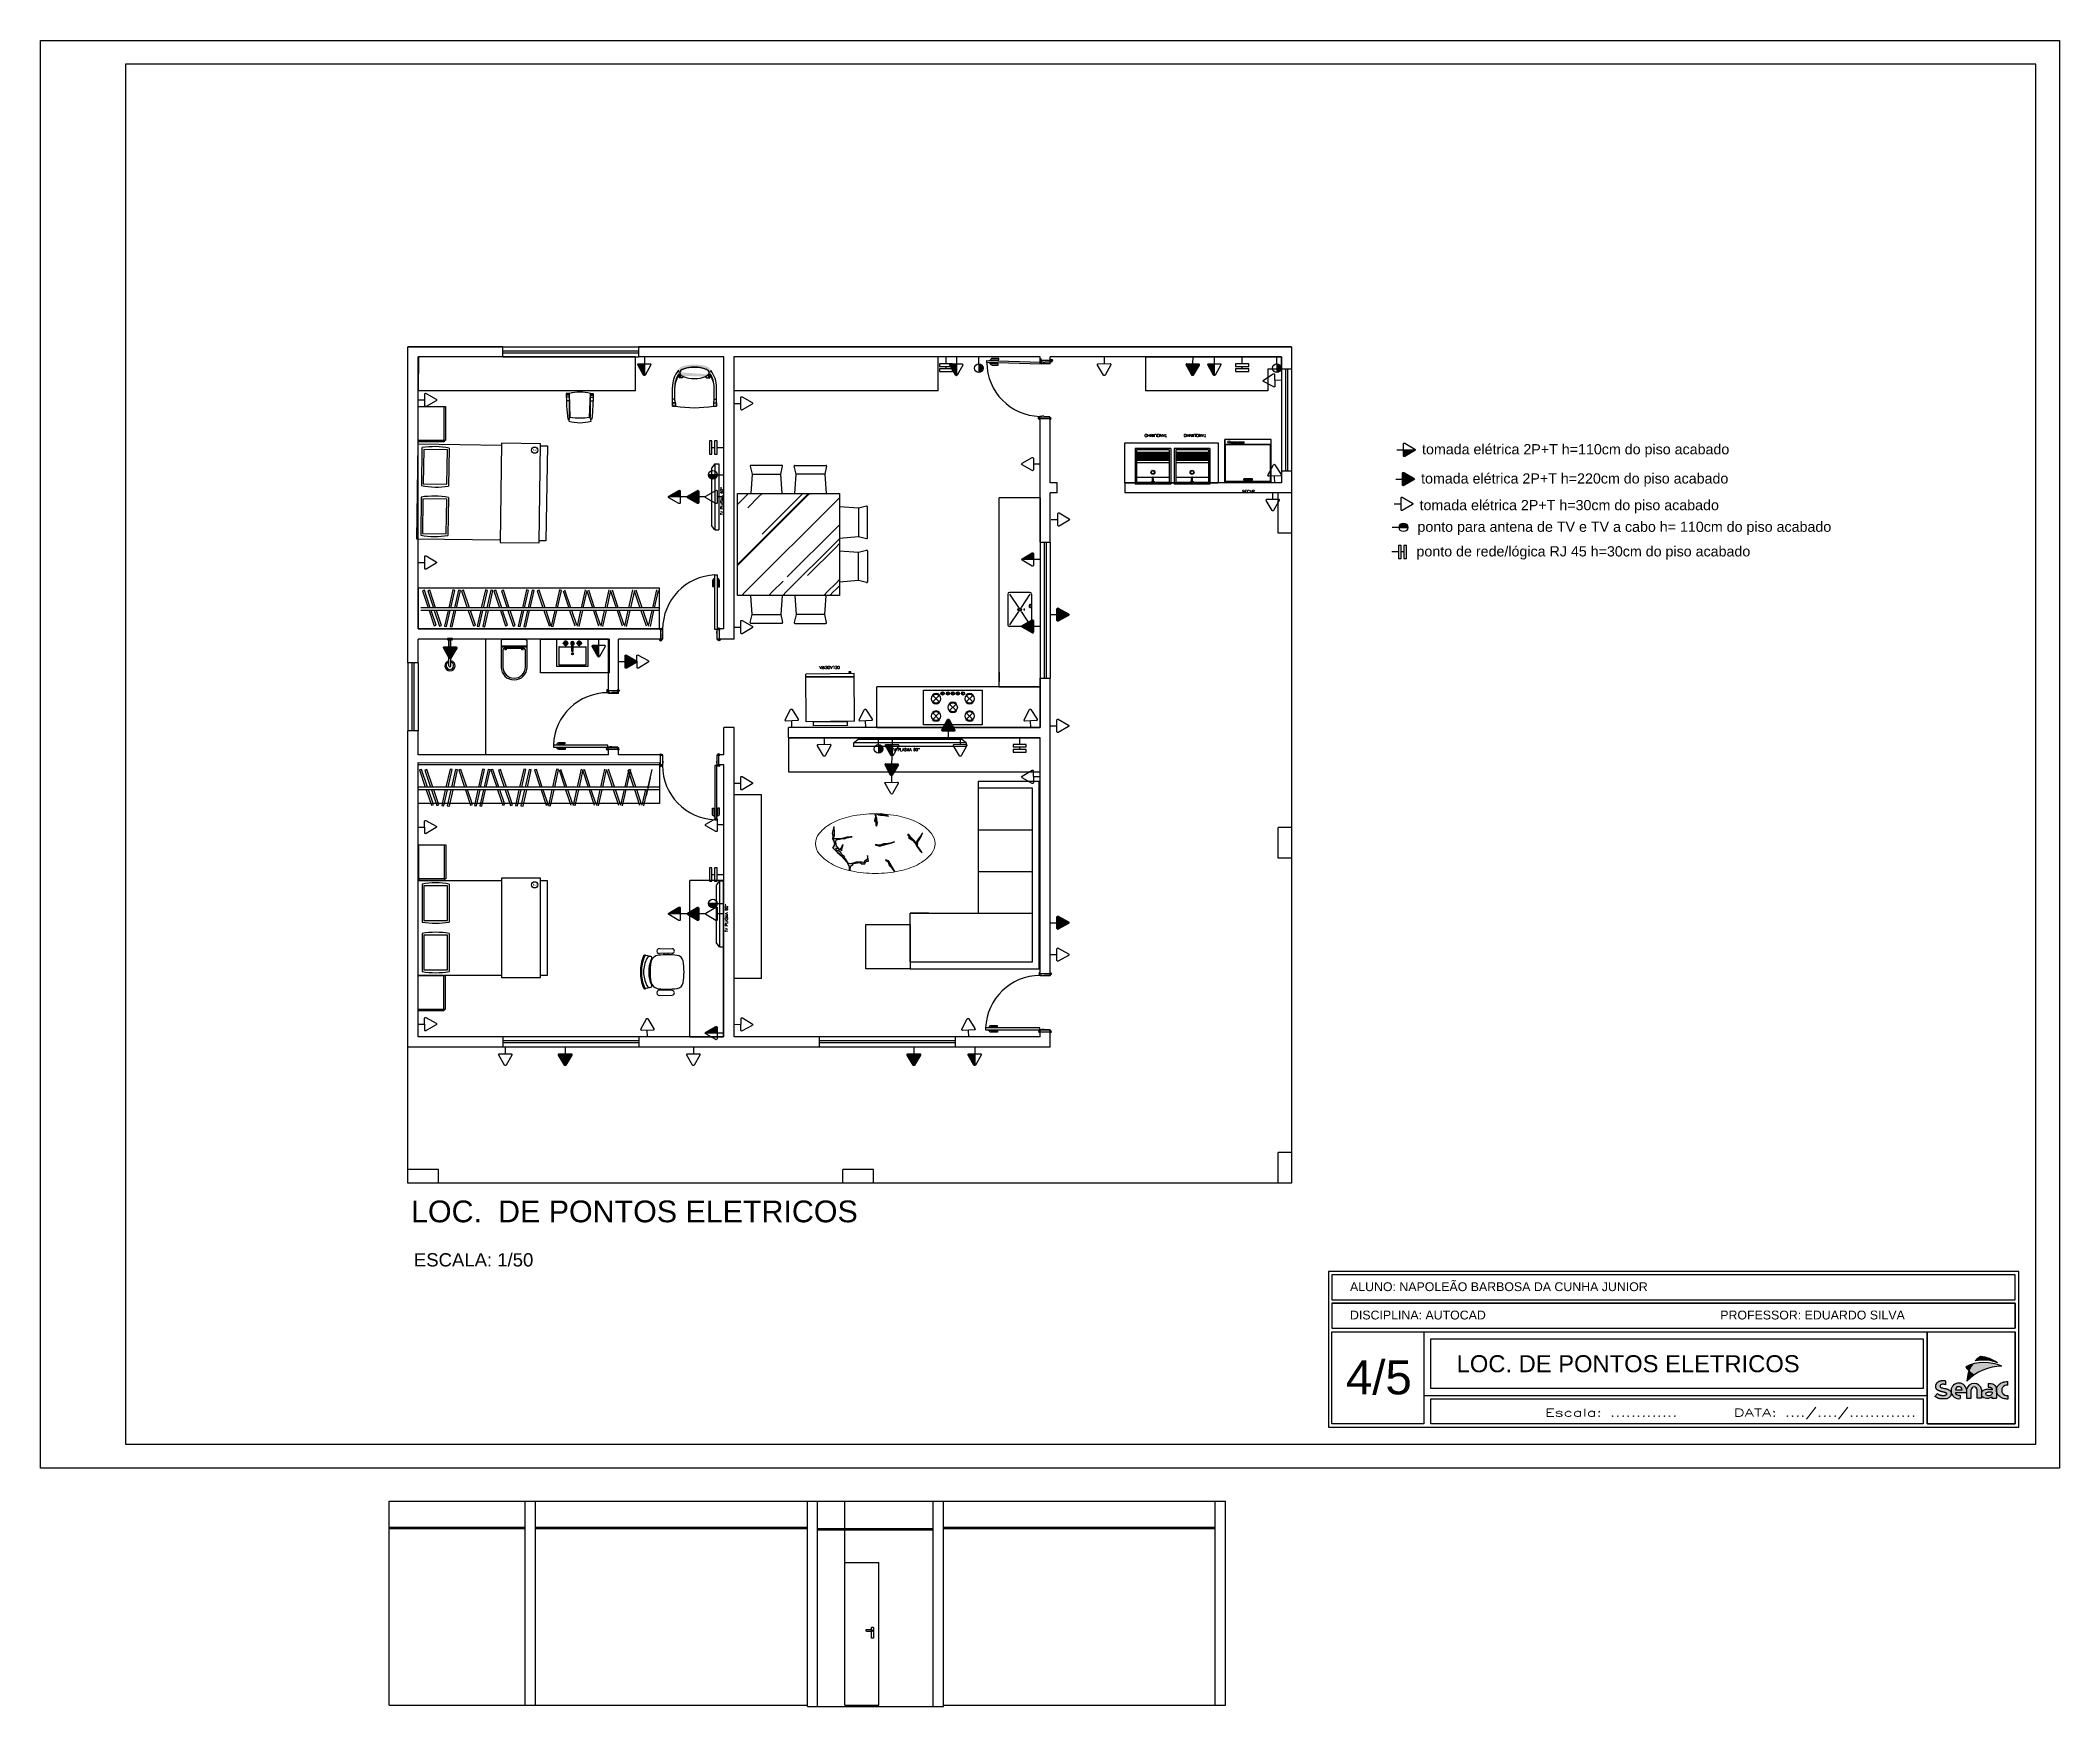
# Model space of a CAD drawing. Extents: x -39 to 242, y 20 to 69.
# Drawn here: x 166.11 to 195.81, y 33.98 to 58.49 of the extents above; entities that cross this region are included whole.
import ezdxf
from ezdxf.enums import TextEntityAlignment as Align

# ---------------------------------------------------------------- set-up
doc = ezdxf.new("R2010")
doc.units = 0
doc.header["$MEASUREMENT"] = 0
doc.layers.get('0').update_dxf_attribs({"linetype": 'CONTINUOUS'})
for name, color, linetype in [('01', 1, 'CONTINUOUS'), ('a4', 4, 'CONTINUOUS'), ('A6', 6, 'CONTINUOUS'), ('CARIMBO', 2, 'CONTINUOUS'), ('Cotas', 1, 'CONTINUOUS'), ('Esquadrias', 2, 'CONTINUOUS'), ('LAYOUT INSTALACAO', 253, 'CONTINUOUS'), ('MOBILIARIO', 2, 'CONTINUOUS'), ('PRANCHA', 2, 'CONTINUOUS'), ('Texto', 2, 'CONTINUOUS')]:
    doc.layers.add(name, color=color, linetype=linetype)
doc.styles.add('1-20', font='romans.shx', dxfattribs={"height": 0.04})
doc.styles.add('casa', font='georgia.ttf')
doc.styles.add('COPLAND', font='arial.ttf', dxfattribs={"height": 0.4})
doc.styles.add('R100-100', font='arial.ttf', dxfattribs={"height": 0.26})
doc.styles.add('R100-75', font='arial.ttf', dxfattribs={"height": 0.195})
doc.styles.add('R60-200', font='arial.ttf', dxfattribs={"height": 0.32})
doc.styles.add('R80-100', font='arial.ttf', dxfattribs={"height": 0.2})
doc.styles.add('ROMANS', font='romans.shx')
doc.styles.add('S16', font='SIMPLEX.SHX', dxfattribs={"height": 0.08})

msp = doc.modelspace()

# ---------------------------------------------------------------- texts
at = {"color": 2, "style": 'R80-100'}
for s, p in [('tomada elétrica 2P+T h=110cm do piso acabado', (186.4363, 52.4763)), ('tomada elétrica 2P+T h=220cm do piso acabado', (186.4223, 52.0466)), ('ponto para antena de TV e TV a cabo h= 110cm do piso acabado', (186.3688, 51.3366)), ('ponto de rede/lógica RJ 45 h=30cm do piso acabado', (186.3546, 50.9745))]:
    msp.add_text(s, height=0.15, dxfattribs=at).set_placement(p, align=Align.MIDDLE_LEFT)
at = {"color": 2, "insert": (186.4001, 51.7299), "char_height": 0.15, "width": 5.918474, "attachment_point": 1, "style": 'R80-100'}
msp.add_mtext('tomada elétrica 2P+T h=30cm do piso acabado', dxfattribs=at)
at = {"layer": 'LAYOUT INSTALACAO', "style": 'S16', "width": 1.1}
for s, rotation, p in [('TANQUINHO', 180, (182.6837, 52.6989, -0.65)), ('TANQUINHO', 180, (183.2599, 52.6989, -0.65)), ('GELADEIRA', 180.55564, (177.8746, 49.2875))]:
    msp.add_text(s, height=0.04, rotation=rotation, dxfattribs=at).set_placement(p)
at = {"layer": 'LAYOUT INSTALACAO'}
for s, height, rotation, style, p in [('2', 0.05, 269.15802, 'casa', (173.3613, 52.4834)), ('TV PLASMA 60"', 0.04, 90, '1-20', (176.1576, 51.5081)), ('2', 0.05, 270, 'casa', (173.3617, 46.089)), ('TV PLASMA 60"', 0.04, 90, '1-20', (176.2241, 45.3749))]:
    msp.add_text(s, height=height, rotation=rotation, dxfattribs=dict(at, style=style)).set_placement(p)
at = {"layer": 'LAYOUT INSTALACAO', "style": 'S16', "width": 1.1}
msp.add_text('SECAR', height=0.04, dxfattribs=at).set_placement((183.7896, 51.8333, -0.65))
at = {"layer": 'LAYOUT INSTALACAO', "style": '1-20'}
msp.add_text('TV PLASMA 60"', height=0.04, dxfattribs=at).set_placement((178.6385, 48.0376))
at = {"layer": 'Texto', "color": 3, "linetype": 'Continuous', "style": 'COPLAND'}
msp.add_text('4/5', height=0.5, dxfattribs=at).set_placement((185.3154, 38.5748))
msp.add_text('LOC. DE PONTOS ELETRICOS', height=0.25, dxfattribs=at).set_placement((189.4679, 38.9009), align=Align.CENTER)
at = {"layer": 'Texto', "color": 2, "linetype": 'Continuous', "style": 'ROMANS', "width": 1.363799}
msp.add_text('Escala: .............     DATA: ..../..../.............', height=0.116764, dxfattribs=at).set_placement((188.2444, 38.2476), (193.7041, 38.2476), align=Align.FIT)
at = {"layer": 'Texto', "attachment_point": 1}
for s, insert, char_height, width, style in [('LOC.^IDE PONTOS ELETRICOS', (171.5662, 41.426), 0.32, 8.083256, 'R60-200'), ('ESCALA: 1/50', (171.6081, 40.6509), 0.195, 2.050291, 'R100-75'), ('ALUNO: NAPOLEÃO BARBOSA DA CUNHA JUNIOR', (185.3767, 40.2235), 0.13, 6.529347, 'R100-100'), ('DISCIPLINA: AUTOCAD', (185.3767, 39.8065), 0.13, 2.983393, 'R100-100'), ('PROFESSOR: EDUARDO SILVA', (190.8229, 39.8065), 0.13, 3.745758, 'R100-100')]:
    msp.add_mtext(s, dxfattribs=dict(at, insert=insert, char_height=char_height, width=width, style=style))

# ---------------------------------------------------------------- blocks, each defined once
blk = doc.blocks.new('TOM-MÉDIA-S')
blk.add_hatch(color=0).paths.add_polyline_path([(0.21, -0.009, 0.267949), (0.215, 0), (0.078, 0), (0.078, -0.068, 0.57735), (0.093, -0.076)])
at = {"color": 0}
blk.add_line((0, 0), (0.215, 0), dxfattribs=at)
blk.add_lwpolyline([(0.078, -0.068), (0.078, 0.068, -0.57735), (0.093, 0.076), (0.21, 0.009, -0.57735), (0.21, -0.009), (0.093, -0.076, -0.57735)], format="xyb", close=True, dxfattribs=at)
blk = doc.blocks.new('TOM-ALTA-S')
blk.add_hatch(color=0).paths.add_polyline_path([(-0.009, -0.21, 0.57735), (0.009, -0.21), (0.076, -0.093, 0.57735), (0.068, -0.078), (-0.068, -0.078, 0.57735), (-0.076, -0.093)])
at = {"color": 0}
blk.add_line((0, 0), (0, -0.078), dxfattribs=at)
blk.add_lwpolyline([(-0.068, -0.078), (0.068, -0.078, -0.57735), (0.076, -0.093), (0.009, -0.21, -0.57735), (-0.009, -0.21), (-0.076, -0.093, -0.57735)], format="xyb", close=True, dxfattribs=at)
blk = doc.blocks.new('TOM-BAIXA')
at = {"color": 0}
blk.add_line((0, 0), (0.078, 0), dxfattribs=at)
blk.add_lwpolyline([(0.078, -0.068), (0.078, 0.068, -0.57735), (0.093, 0.076), (0.21, 0.009, -0.57735), (0.21, -0.009), (0.093, -0.076, -0.57735)], format="xyb", close=True, dxfattribs=at)
blk = doc.blocks.new('ANTENA-M')
blk.add_hatch(color=0).paths.add_polyline_path([(0.18, 0, 1), (0.08, 0)])
at = {"color": 0}
for q in [(0, 0), (0.18, 0)]:
    blk.add_line((0.08, 0), q, dxfattribs=at)
blk.add_circle((0.13, 0), 0.05, dxfattribs=at)
blk = doc.blocks.new('A$C299836A3')
at = {"color": 0}
for p, q in [((0.079, 0.077), (0, 0.077)), ((0.139, 0.077), (0.109, 0.077))]:
    blk.add_line(p, q, dxfattribs=at)
for points in [[(0.079, 0.153), (0.079, 0), (0.109, 0), (0.109, 0.153)], [(0.139, 0.153), (0.139, 0), (0.169, 0), (0.169, 0.153)]]:
    blk.add_lwpolyline(points, close=True, dxfattribs=at)
blk = doc.blocks.new('senac df')
at = {"layer": '01', "true_color": 0xf8991e}
h = blk.add_hatch(color=30, dxfattribs=at)
h.dxf.hatch_style = 1
h.paths.add_polyline_path([(22.442, 81.767, -0.077466), (22.286, 81.881, 0.086879), (22.227, 81.577, -0.053182)])
h.paths.add_polyline_path([(22.392, 82.08, 0.04276), (22.19, 82.004, 0.062452), (22.286, 81.881, -0.063275)])
at = {"layer": '01', "true_color": 0xf26722}
h = blk.add_hatch(color=30, dxfattribs=at)
h.dxf.hatch_style = 1
h.paths.add_polyline_path([(22.442, 81.767, -0.161275), (23.254, 82.016, 0.175906), (22.392, 82.08, 0.063275), (22.286, 81.881, 0.077466)])
at = {"layer": '01', "true_color": 0x293189}
h = blk.add_hatch(color=177, dxfattribs=at)
h.dxf.hatch_style = 1
h.paths.add_polyline_path([(23.125, 82.12, 0.122061), (22.625, 82.307, 0.056079), (22.472, 82.178, -0.137222)])
h = blk.add_hatch(color=177, dxfattribs=at)
h.dxf.hatch_style = 1
edge = h.paths.add_edge_path()
edge.add_spline(control_points=[(21.284, 81.133), (21.316, 81.111), (21.375, 81.07), (21.466, 81.055), (21.531, 81.057), (21.572, 81.058), (21.604, 81.056), (21.648, 81.07), (21.7, 81.095), (21.752, 81.141), (21.768, 81.207), (21.757, 81.262), (21.735, 81.299), (21.71, 81.323), (21.674, 81.34), (21.633, 81.353), (21.587, 81.36), (21.537, 81.376), (21.49, 81.387), (21.454, 81.399), (21.435, 81.422), (21.437, 81.444), (21.442, 81.463), (21.464, 81.474), (21.488, 81.486), (21.521, 81.492), (21.562, 81.485), (21.592, 81.477), (21.61, 81.471)], knot_values=[0, 0, 0, 0, 0.117047, 0.210314, 0.269299, 0.314422, 0.332172, 0.366324, 0.449084, 0.507068, 0.565438, 0.645964, 0.667453, 0.694382, 0.749146, 0.782362, 0.823965, 0.88877, 0.938376, 0.970362, 1.000752, 1.017988, 1.033835, 1.057257, 1.085894, 1.116537, 1.15479, 1.210617, 1.210617, 1.210617, 1.210617], degree=3, periodic=0)
edge.add_line((21.61, 81.471), (21.61, 81.581))
edge.add_line((21.61, 81.581), (21.601, 81.582))
edge.add_line((21.601, 81.582), (21.593, 81.584))
edge.add_line((21.593, 81.584), (21.584, 81.585))
edge.add_line((21.584, 81.585), (21.575, 81.587))
edge.add_line((21.575, 81.587), (21.563, 81.588))
edge.add_line((21.563, 81.588), (21.557, 81.589))
edge.add_line((21.557, 81.589), (21.548, 81.59))
edge.add_line((21.548, 81.59), (21.539, 81.59))
edge.add_line((21.539, 81.59), (21.53, 81.59))
edge.add_line((21.53, 81.59), (21.521, 81.591))
edge.add_line((21.521, 81.591), (21.512, 81.59))
edge.add_line((21.512, 81.59), (21.503, 81.59))
edge.add_line((21.503, 81.59), (21.494, 81.589))
edge.add_line((21.494, 81.589), (21.481, 81.588))
edge.add_line((21.481, 81.588), (21.476, 81.587))
edge.add_line((21.476, 81.587), (21.467, 81.586))
edge.add_line((21.467, 81.586), (21.458, 81.584))
edge.add_line((21.458, 81.584), (21.449, 81.582))
edge.add_line((21.449, 81.582), (21.44, 81.58))
edge.add_line((21.44, 81.58), (21.432, 81.578))
edge.add_line((21.432, 81.578), (21.423, 81.575))
edge.add_line((21.423, 81.575), (21.415, 81.572))
edge.add_line((21.415, 81.572), (21.406, 81.568))
edge.add_line((21.406, 81.568), (21.399, 81.565))
edge.add_line((21.399, 81.565), (21.39, 81.56))
edge.add_line((21.39, 81.56), (21.382, 81.555))
edge.add_line((21.382, 81.555), (21.375, 81.551))
edge.add_line((21.375, 81.551), (21.367, 81.545))
edge.add_line((21.367, 81.545), (21.36, 81.54))
edge.add_line((21.36, 81.54), (21.353, 81.534))
edge.add_line((21.353, 81.534), (21.347, 81.528))
edge.add_line((21.347, 81.528), (21.34, 81.521))
edge.add_line((21.34, 81.521), (21.337, 81.518))
edge.add_line((21.337, 81.518), (21.329, 81.507))
edge.add_line((21.329, 81.507), (21.324, 81.5))
edge.add_line((21.324, 81.5), (21.319, 81.492))
edge.add_line((21.319, 81.492), (21.315, 81.484))
edge.add_line((21.315, 81.484), (21.311, 81.475))
edge.add_line((21.311, 81.475), (21.307, 81.463))
edge.add_line((21.307, 81.463), (21.306, 81.458))
edge.add_line((21.306, 81.458), (21.304, 81.45))
edge.add_line((21.304, 81.45), (21.303, 81.441))
edge.add_line((21.303, 81.441), (21.302, 81.432))
edge.add_line((21.302, 81.432), (21.302, 81.426))
edge.add_line((21.302, 81.426), (21.303, 81.413))
edge.add_line((21.303, 81.413), (21.304, 81.404))
edge.add_line((21.304, 81.404), (21.306, 81.395))
edge.add_line((21.306, 81.395), (21.308, 81.387))
edge.add_line((21.308, 81.387), (21.311, 81.378))
edge.add_line((21.311, 81.378), (21.316, 81.368))
edge.add_line((21.316, 81.368), (21.32, 81.362))
edge.add_line((21.32, 81.362), (21.325, 81.355))
edge.add_line((21.325, 81.355), (21.331, 81.349))
edge.add_line((21.331, 81.349), (21.338, 81.342))
edge.add_line((21.338, 81.342), (21.345, 81.336))
edge.add_line((21.345, 81.336), (21.352, 81.331))
edge.add_line((21.352, 81.331), (21.36, 81.326))
edge.add_line((21.36, 81.326), (21.368, 81.321))
edge.add_line((21.368, 81.321), (21.376, 81.316))
edge.add_line((21.376, 81.316), (21.383, 81.313))
edge.add_line((21.383, 81.313), (21.392, 81.308))
edge.add_line((21.392, 81.308), (21.4, 81.304))
edge.add_line((21.4, 81.304), (21.409, 81.301))
edge.add_line((21.409, 81.301), (21.417, 81.298))
edge.add_line((21.417, 81.298), (21.426, 81.295))
edge.add_line((21.426, 81.295), (21.434, 81.292))
edge.add_line((21.434, 81.292), (21.443, 81.289))
edge.add_line((21.443, 81.289), (21.456, 81.286))
edge.add_line((21.456, 81.286), (21.46, 81.285))
edge.add_line((21.46, 81.285), (21.469, 81.283))
edge.add_line((21.469, 81.283), (21.478, 81.281))
edge.add_line((21.478, 81.281), (21.486, 81.279))
edge.add_line((21.486, 81.279), (21.495, 81.277))
edge.add_line((21.495, 81.277), (21.504, 81.275))
edge.add_line((21.504, 81.275), (21.513, 81.273))
edge.add_line((21.513, 81.273), (21.522, 81.271))
edge.add_line((21.522, 81.271), (21.531, 81.268))
edge.add_line((21.531, 81.268), (21.539, 81.266))
edge.add_line((21.539, 81.266), (21.547, 81.263))
edge.add_line((21.547, 81.263), (21.556, 81.261))
edge.add_line((21.556, 81.261), (21.565, 81.258))
edge.add_line((21.565, 81.258), (21.57, 81.257))
edge.add_line((21.57, 81.257), (21.582, 81.254))
edge.add_line((21.582, 81.254), (21.591, 81.251))
edge.add_line((21.591, 81.251), (21.599, 81.248))
edge.add_line((21.599, 81.248), (21.608, 81.243))
edge.add_line((21.608, 81.243), (21.614, 81.238))
edge.add_line((21.614, 81.238), (21.62, 81.23))
edge.add_line((21.62, 81.23), (21.625, 81.222))
edge.add_line((21.625, 81.222), (21.628, 81.21))
edge.add_line((21.628, 81.21), (21.628, 81.204))
edge.add_line((21.628, 81.204), (21.626, 81.195))
edge.add_line((21.626, 81.195), (21.622, 81.187))
edge.add_line((21.622, 81.187), (21.617, 81.18))
edge.add_line((21.617, 81.18), (21.61, 81.173))
edge.add_line((21.61, 81.173), (21.603, 81.168))
edge.add_line((21.603, 81.168), (21.595, 81.164))
edge.add_line((21.595, 81.164), (21.583, 81.159))
edge.add_line((21.583, 81.159), (21.578, 81.157))
edge.add_line((21.578, 81.157), (21.569, 81.155))
edge.add_line((21.569, 81.155), (21.56, 81.153))
edge.add_line((21.56, 81.153), (21.551, 81.151))
edge.add_line((21.551, 81.151), (21.542, 81.15))
edge.add_line((21.542, 81.15), (21.534, 81.15))
edge.add_line((21.534, 81.15), (21.525, 81.15))
edge.add_line((21.525, 81.15), (21.516, 81.15))
edge.add_line((21.516, 81.15), (21.507, 81.151))
edge.add_line((21.507, 81.151), (21.498, 81.153))
edge.add_line((21.498, 81.153), (21.489, 81.154))
edge.add_line((21.489, 81.154), (21.481, 81.156))
edge.add_line((21.481, 81.156), (21.471, 81.158))
edge.add_line((21.471, 81.158), (21.462, 81.16))
edge.add_line((21.462, 81.16), (21.453, 81.162))
edge.add_line((21.453, 81.162), (21.445, 81.164))
edge.add_line((21.445, 81.164), (21.436, 81.167))
edge.add_line((21.436, 81.167), (21.425, 81.171))
edge.add_line((21.425, 81.171), (21.412, 81.178))
edge.add_line((21.412, 81.178), (21.404, 81.183))
edge.add_line((21.404, 81.183), (21.396, 81.188))
edge.add_line((21.396, 81.188), (21.386, 81.197))
edge.add_line((21.386, 81.197), (21.383, 81.2))
edge.add_line((21.383, 81.2), (21.376, 81.206))
edge.add_line((21.376, 81.206), (21.37, 81.212))
edge.add_line((21.37, 81.212), (21.364, 81.219))
edge.add_line((21.364, 81.219), (21.284, 81.133))
edge = h.paths.add_edge_path()
edge.add_arc((21.989, 81.295), 0.23, 9.12041, 278.66352)
edge.add_line((22.024, 81.068), (22.024, 81.166))
edge.add_spline(control_points=[(22.024, 81.166), (22.011, 81.166), (21.984, 81.165), (21.935, 81.174), (21.892, 81.206), (21.888, 81.24), (21.887, 81.251)], knot_values=[0, 0, 0, 0, 0.040586, 0.080269, 0.148874, 0.180556, 0.180556, 0.180556, 0.180556], degree=3, periodic=0)
edge.add_line((21.887, 81.251), (22.217, 81.251))
edge.add_line((22.217, 81.251), (22.217, 81.332))
h.paths.add_polyline_path([(21.888, 81.33, -0.884608), (22.086, 81.33)], flags=16)
h.paths.add_polyline_path([(22.352, 81.325, -1), (22.523, 81.325), (22.523, 81.079), (22.659, 81.079), (22.659, 81.332, 0.820131), (22.217, 81.332), (22.217, 81.251), (22.217, 81.079), (22.352, 81.079)])
edge = h.paths.add_edge_path()
edge.add_spline(control_points=[(23.091, 81.33), (23.092, 81.342), (23.093, 81.363), (23.086, 81.402), (23.066, 81.439), (23.028, 81.476), (22.975, 81.505), (22.909, 81.514), (22.865, 81.513), (22.846, 81.513)], knot_values=[0, 0, 0, 0, 0.035897, 0.062831, 0.118124, 0.157973, 0.22059, 0.297417, 0.353811, 0.353811, 0.353811, 0.353811], degree=3, periodic=0)
edge.add_line((22.846, 81.513), (22.846, 81.408))
edge.add_spline(control_points=[(22.846, 81.408), (22.853, 81.408), (22.869, 81.408), (22.897, 81.408), (22.931, 81.394), (22.956, 81.375), (22.97, 81.351), (22.966, 81.339), (22.967, 81.325), (22.95, 81.335), (22.926, 81.337), (22.887, 81.338), (22.836, 81.342), (22.784, 81.336), (22.732, 81.322), (22.701, 81.298), (22.674, 81.279), (22.664, 81.262), (22.659, 81.251)], knot_values=[0, 0, 0, 0, 0.022928, 0.047599, 0.083842, 0.128636, 0.140929, 0.162837, 0.165165, 0.179696, 0.196494, 0.250687, 0.287647, 0.35197, 0.408002, 0.444034, 0.470268, 0.504763, 0.504763, 0.504763, 0.504763], degree=3, periodic=0)
edge.add_line((22.659, 81.251), (22.659, 81.162))
edge.add_spline(control_points=[(22.659, 81.162), (22.67, 81.142), (22.693, 81.101), (22.763, 81.077), (22.826, 81.069), (22.884, 81.079), (22.927, 81.097), (22.952, 81.116), (22.962, 81.123)], knot_values=[0, 0, 0, 0, 0.066396, 0.136321, 0.209536, 0.256654, 0.312488, 0.348494, 0.348494, 0.348494, 0.348494], degree=3, periodic=0)
edge.add_line((22.962, 81.123), (22.962, 81.078))
edge.add_line((22.962, 81.078), (23.091, 81.079))
edge.add_spline(control_points=[(23.091, 81.079), (23.092, 81.14), (23.092, 81.223), (23.091, 81.307), (23.091, 81.33)], knot_values=[0.353811, 0.353811, 0.353811, 0.353811, 0.53532, 0.604647, 0.604647, 0.604647, 0.604647], degree=3, periodic=0)
edge = h.paths.add_edge_path(flags=16)
edge.add_spline(control_points=[(22.971, 81.245), (22.967, 81.25), (22.954, 81.269), (22.907, 81.262), (22.87, 81.267), (22.838, 81.259), (22.814, 81.255), (22.792, 81.238), (22.776, 81.219), (22.777, 81.188), (22.807, 81.165), (22.848, 81.15), (22.903, 81.148), (22.945, 81.18), (22.973, 81.216), (22.971, 81.237), (22.971, 81.245)], knot_values=[0, 0, 0, 0, 0.016889, 0.066205, 0.122325, 0.13006, 0.165473, 0.193489, 0.213321, 0.237343, 0.274718, 0.318546, 0.368519, 0.431201, 0.472008, 0.495054, 0.495054, 0.495054, 0.495054], degree=3, periodic=0)
edge = h.paths.add_edge_path()
edge.add_line((23.424, 81.461), (23.424, 81.569))
edge.add_spline(control_points=[(23.424, 81.569), (23.409, 81.57), (23.37, 81.571), (23.305, 81.558), (23.226, 81.528), (23.146, 81.469), (23.1, 81.394), (23.092, 81.344), (23.091, 81.33)], knot_values=[0.481185, 0.481185, 0.481185, 0.481185, 0.526702, 0.596698, 0.677381, 0.779573, 0.889585, 0.930228, 0.930228, 0.930228, 0.930228], degree=3, periodic=0)
edge.add_spline(control_points=[(23.091, 81.33), (23.09, 81.308), (23.095, 81.259), (23.133, 81.178), (23.22, 81.091), (23.333, 81.057), (23.405, 81.055), (23.424, 81.054)], knot_values=[0, 0, 0, 0, 0.064757, 0.144349, 0.263233, 0.424014, 0.481185, 0.481185, 0.481185, 0.481185], degree=3, periodic=0)
edge.add_line((23.424, 81.054), (23.424, 81.159))
edge.add_arc((23.402, 81.31), 0.153, 81.91417, 278.08583, ccw=False)
at = {"color": 2, "linetype": 'Continuous'}
for p, q in [((21.062, 80.328), (21.062, 83.032)), ((21.062, 80.38), (21.062, 83.025)), ((23.647, 83.031), (23.647, 80.328)), ((23.647, 80.328), (21.062, 80.328))]:
    blk.add_line(p, q, dxfattribs=at)
at = {"layer": '01', "color": 177, "true_color": 0x293189}
for p, q in [((21.888, 81.33), (22.086, 81.33)), ((23.424, 81.461), (23.424, 81.569)), ((22.024, 81.166), (22.024, 81.068)), ((23.424, 81.159), (23.424, 81.054))]:
    blk.add_line(p, q, dxfattribs=at)
at = {"layer": '01'}
blk.add_lwpolyline([(21.062, 83.025), (23.647, 83.025), (23.647, 80.328), (21.062, 80.328)], close=True, dxfattribs=at)
at = {"layer": '01', "color": 177, "true_color": 0x293189}
for points in [[(21.61, 81.471), (21.61, 81.581), (21.601, 81.582), (21.593, 81.584), (21.584, 81.585), (21.575, 81.587), (21.563, 81.588), (21.557, 81.589), (21.548, 81.59), (21.539, 81.59), (21.53, 81.59), (21.521, 81.591), (21.512, 81.59), (21.503, 81.59), (21.494, 81.589), (21.481, 81.588), (21.476, 81.587), (21.467, 81.586), (21.458, 81.584), (21.449, 81.582), (21.44, 81.58), (21.432, 81.578), (21.423, 81.575), (21.415, 81.572), (21.406, 81.568), (21.399, 81.565), (21.39, 81.56), (21.382, 81.555), (21.375, 81.551), (21.367, 81.545), (21.36, 81.54), (21.353, 81.534), (21.347, 81.528), (21.34, 81.521), (21.337, 81.518), (21.329, 81.507), (21.324, 81.5), (21.319, 81.492), (21.315, 81.484), (21.311, 81.475), (21.307, 81.463), (21.306, 81.458), (21.304, 81.45), (21.303, 81.441), (21.302, 81.432), (21.302, 81.426), (21.303, 81.413), (21.304, 81.404), (21.306, 81.395), (21.308, 81.387), (21.311, 81.378), (21.316, 81.368), (21.32, 81.362), (21.325, 81.355), (21.331, 81.349), (21.338, 81.342), (21.345, 81.336), (21.352, 81.331), (21.36, 81.326), (21.368, 81.321), (21.376, 81.316), (21.383, 81.313), (21.392, 81.308), (21.4, 81.304), (21.409, 81.301), (21.417, 81.298), (21.426, 81.295), (21.434, 81.292), (21.443, 81.289), (21.456, 81.286), (21.46, 81.285), (21.469, 81.283), (21.478, 81.281), (21.486, 81.279), (21.495, 81.277), (21.504, 81.275), (21.513, 81.273), (21.522, 81.271), (21.531, 81.268), (21.539, 81.266), (21.547, 81.263), (21.556, 81.261), (21.565, 81.258), (21.57, 81.257), (21.582, 81.254), (21.591, 81.251), (21.599, 81.248), (21.608, 81.243), (21.614, 81.238), (21.62, 81.23), (21.625, 81.222), (21.628, 81.21), (21.628, 81.204), (21.626, 81.195), (21.622, 81.187), (21.617, 81.18), (21.61, 81.173), (21.603, 81.168), (21.595, 81.164), (21.583, 81.159), (21.578, 81.157), (21.569, 81.155), (21.56, 81.153), (21.551, 81.151), (21.542, 81.15), (21.534, 81.15), (21.525, 81.15), (21.516, 81.15), (21.507, 81.151), (21.498, 81.153), (21.489, 81.154), (21.481, 81.156), (21.471, 81.158), (21.462, 81.16), (21.453, 81.162), (21.445, 81.164), (21.436, 81.167), (21.428, 81.17), (21.423, 81.172), (21.412, 81.178), (21.404, 81.183), (21.396, 81.188), (21.386, 81.197), (21.383, 81.2), (21.376, 81.206), (21.37, 81.212), (21.364, 81.219), (21.284, 81.133)], [(21.887, 81.251), (22.217, 81.251)], [(22.217, 81.332), (22.217, 81.079), (22.352, 81.079), (22.352, 81.325)], [(22.659, 81.332), (22.659, 81.079), (22.523, 81.079), (22.523, 81.325)], [(22.846, 81.513), (22.846, 81.408)], [(22.962, 81.123), (22.962, 81.078), (23.091, 81.079)]]:
    blk.add_lwpolyline(points, dxfattribs=at)
at = {"layer": '01', "color": 30, "true_color": 0xf8991e}
for centre, radius, start, end in [((22.736, 80.861), 1.267, 65.83784, 115.53804), ((22.728, 82.325), 0.627, 210.85794, 242.87081), ((23.123, 81.562), 0.896, 144.67285, 179.01653), ((23.224, 80.665), 1.351, 88.73658, 137.55951)]:
    blk.add_arc(centre, radius, start, end, dxfattribs=at)
at = {"layer": '01', "color": 177, "true_color": 0x293189}
for centre, radius, start, end in [((23.123, 81.562), 0.896, 123.73739, 136.57632), ((22.696, 80.983), 1.216, 69.34445, 100.59829), ((22.499, 81.206), 1.108, 55.59588, 83.43245), ((21.989, 81.295), 0.23, 9.12041, 278.66352), ((21.987, 81.318), 0.0996, 7.00757, 172.99243), ((22.438, 81.288), 0.225, 11.28752, 168.71248), ((22.438, 81.325), 0.0854, 0, 180), ((23.402, 81.31), 0.153, 81.91417, 278.08583)]:
    blk.add_arc(centre, radius, start, end, dxfattribs=at)
for points in [[(21.61, 81.471), (21.556, 81.486), (21.518, 81.49), (21.488, 81.484), (21.462, 81.473), (21.443, 81.459), (21.437, 81.444), (21.437, 81.427), (21.455, 81.402), (21.484, 81.389), (21.532, 81.376), (21.595, 81.36), (21.636, 81.351), (21.667, 81.341), (21.716, 81.316), (21.735, 81.297), (21.746, 81.279), (21.763, 81.2), (21.747, 81.144), (21.706, 81.103), (21.632, 81.065), (21.599, 81.057), (21.581, 81.057), (21.536, 81.057), (21.477, 81.057), (21.385, 81.074), (21.284, 81.133)], [(21.887, 81.251), (21.893, 81.22), (21.945, 81.175), (21.984, 81.166), (22.024, 81.166)], [(22.971, 81.245), (22.96, 81.258), (22.911, 81.265), (22.855, 81.263), (22.847, 81.261), (22.813, 81.252), (22.791, 81.235), (22.779, 81.219), (22.779, 81.195), (22.806, 81.168), (22.847, 81.153), (22.897, 81.153), (22.949, 81.187), (22.97, 81.222), (22.971, 81.245)], [(22.846, 81.513), (22.902, 81.513), (22.978, 81.5), (23.033, 81.47), (23.061, 81.441), (23.086, 81.392), (23.091, 81.366), (23.091, 81.33), (23.091, 81.261), (23.091, 81.079)], [(23.424, 81.054), (23.367, 81.058), (23.214, 81.108), (23.13, 81.192), (23.098, 81.265), (23.098, 81.37), (23.153, 81.466), (23.234, 81.527), (23.309, 81.557), (23.378, 81.569), (23.424, 81.569)], [(22.962, 81.123), (22.932, 81.102), (22.881, 81.08), (22.834, 81.072), (22.761, 81.08), (22.698, 81.108), (22.659, 81.162)]]:
    blk.add_spline(points, degree=3, dxfattribs=at)
blk.add_open_spline([(22.846, 81.408), (22.853, 81.408), (22.869, 81.408), (22.897, 81.408), (22.931, 81.394), (22.956, 81.375), (22.97, 81.351), (22.966, 81.339), (22.967, 81.325), (22.95, 81.335), (22.926, 81.337), (22.887, 81.338), (22.836, 81.342), (22.784, 81.336), (22.732, 81.322), (22.701, 81.298), (22.674, 81.279), (22.664, 81.262), (22.659, 81.251)], degree=3, knots=[0, 0, 0, 0, 0.0229282, 0.0475988, 0.0838416, 0.1286361, 0.1409286, 0.1628371, 0.1651654, 0.1796957, 0.1964942, 0.2506872, 0.2876468, 0.3519703, 0.4080017, 0.4440342, 0.4702679, 0.504763, 0.504763, 0.504763, 0.504763], dxfattribs=at)

# ---------------------------------------------------------------- hatches: boundary and pattern name
at = {"layer": 'LAYOUT INSTALACAO'}
h = msp.add_hatch(color=256, dxfattribs=at)
h.set_gradient(color1=(125, 99, 49), color2=(202, 173, 119), rotation=45, tint=1, name='HEMISPHERICAL')
edge = h.paths.add_edge_path(flags=17)
edge.add_spline(control_points=[(175.9425, 53.5536), (175.9426, 53.5543), (175.9428, 53.5549), (175.943, 53.5556)], knot_values=[0.0260338, 0.0260338, 0.0260338, 0.0260338, 0.0279586, 0.0279586, 0.0279586, 0.0279586], degree=3, periodic=0)
edge.add_spline(control_points=[(175.943, 53.5556), (175.9432, 53.5564), (175.9435, 53.5573), (175.9439, 53.5582)], knot_values=[0.023358, 0.023358, 0.023358, 0.023358, 0.0260338, 0.0260338, 0.0260338, 0.0260338], degree=3, periodic=0)
edge.add_spline(control_points=[(175.9439, 53.5582), (175.9442, 53.5592), (175.9446, 53.5601), (175.9451, 53.5611)], knot_values=[0.0204231, 0.0204231, 0.0204231, 0.0204231, 0.023358, 0.023358, 0.023358, 0.023358], degree=3, periodic=0)
edge.add_spline(control_points=[(175.9451, 53.5611), (175.9453, 53.5616), (175.947, 53.5652), (175.9489, 53.5685), (175.9506, 53.5711)], knot_values=[0.0092036, 0.0092036, 0.0092036, 0.0092036, 0.0109128, 0.0204231, 0.0204231, 0.0204231, 0.0204231], degree=3, periodic=0)
edge.add_spline(control_points=[(175.9506, 53.5711), (175.9517, 53.5728), (175.9528, 53.5744), (175.9539, 53.576)], knot_values=[0.003253, 0.003253, 0.003253, 0.003253, 0.0092036, 0.0092036, 0.0092036, 0.0092036], degree=3, periodic=0)
edge.add_spline(control_points=[(175.9539, 53.576), (175.9557, 53.5746), (175.9576, 53.5732), (175.9595, 53.5718)], knot_values=[5.5489302, 5.5489302, 5.5489302, 5.5489302, 6.1651938, 6.1651938, 6.1651938, 6.1651938], degree=3, periodic=0)
edge.add_line((175.9595, 53.5718), (175.9595, 53.5268))
edge.add_spline(control_points=[(175.9595, 53.5268), (175.9584, 53.5276), (175.9572, 53.5285), (175.9561, 53.5293)], knot_values=[0.0578994, 0.0578994, 0.0578994, 0.0578994, 0.0616519, 0.0616519, 0.0616519, 0.0616519], degree=3, periodic=0)
edge.add_spline(control_points=[(175.9561, 53.5293), (175.9549, 53.5302), (175.9537, 53.5311), (175.9526, 53.532)], knot_values=[0.0539455, 0.0539455, 0.0539455, 0.0539455, 0.0578994, 0.0578994, 0.0578994, 0.0578994], degree=3, periodic=0)
edge.add_spline(control_points=[(175.9526, 53.532), (175.9516, 53.5328), (175.9506, 53.5337), (175.9497, 53.5345)], knot_values=[0.0503944, 0.0503944, 0.0503944, 0.0503944, 0.0539455, 0.0539455, 0.0539455, 0.0539455], degree=3, periodic=0)
edge.add_spline(control_points=[(175.9497, 53.5345), (175.9482, 53.5359), (175.9469, 53.5372), (175.9457, 53.5387)], knot_values=[0.0447657, 0.0447657, 0.0447657, 0.0447657, 0.0503944, 0.0503944, 0.0503944, 0.0503944], degree=3, periodic=0)
edge.add_spline(control_points=[(175.9457, 53.5387), (175.9454, 53.5392), (175.945, 53.5396), (175.9447, 53.5401)], knot_values=[0.0429115, 0.0429115, 0.0429115, 0.0429115, 0.0447657, 0.0447657, 0.0447657, 0.0447657], degree=3, periodic=0)
edge.add_spline(control_points=[(175.9447, 53.5401), (175.9444, 53.5405), (175.9442, 53.5409), (175.944, 53.5413)], knot_values=[0.0414998, 0.0414998, 0.0414998, 0.0414998, 0.0429115, 0.0429115, 0.0429115, 0.0429115], degree=3, periodic=0)
edge.add_spline(control_points=[(175.944, 53.5413), (175.9438, 53.5415), (175.9437, 53.5418), (175.9435, 53.5421)], knot_values=[0.0404591, 0.0404591, 0.0404591, 0.0404591, 0.0414998, 0.0414998, 0.0414998, 0.0414998], degree=3, periodic=0)
edge.add_spline(control_points=[(175.9435, 53.5421), (175.9434, 53.5425), (175.9432, 53.5428), (175.943, 53.5432)], knot_values=[0.0391662, 0.0391662, 0.0391662, 0.0391662, 0.0404591, 0.0404591, 0.0404591, 0.0404591], degree=3, periodic=0)
edge.add_spline(control_points=[(175.943, 53.5432), (175.9429, 53.5435), (175.9428, 53.5437), (175.9427, 53.544)], knot_values=[0.0381988, 0.0381988, 0.0381988, 0.0381988, 0.0391662, 0.0391662, 0.0391662, 0.0391662], degree=3, periodic=0)
edge.add_spline(control_points=[(175.9427, 53.544), (175.9426, 53.5443), (175.9425, 53.5445), (175.9425, 53.5448)], knot_values=[0.037291, 0.037291, 0.037291, 0.037291, 0.0381988, 0.0381988, 0.0381988, 0.0381988], degree=3, periodic=0)
edge.add_spline(control_points=[(175.9425, 53.5448), (175.9424, 53.5451), (175.9423, 53.5454), (175.9422, 53.5457)], knot_values=[0.0363225, 0.0363225, 0.0363225, 0.0363225, 0.037291, 0.037291, 0.037291, 0.037291], degree=3, periodic=0)
edge.add_spline(control_points=[(175.9422, 53.5457), (175.9422, 53.5459), (175.9421, 53.5462), (175.9421, 53.5465)], knot_values=[0.0354156, 0.0354156, 0.0354156, 0.0354156, 0.0363225, 0.0363225, 0.0363225, 0.0363225], degree=3, periodic=0)
edge.add_spline(control_points=[(175.9421, 53.5465), (175.9421, 53.5466), (175.942, 53.5469), (175.942, 53.5472), (175.942, 53.5474)], knot_values=[0.0344623, 0.0344623, 0.0344623, 0.0344623, 0.0347629, 0.0354156, 0.0354156, 0.0354156, 0.0354156], degree=3, periodic=0)
edge.add_spline(control_points=[(175.942, 53.5474), (175.942, 53.5476), (175.9419, 53.5479), (175.9419, 53.5482)], knot_values=[0.033541, 0.033541, 0.033541, 0.033541, 0.0344623, 0.0344623, 0.0344623, 0.0344623], degree=3, periodic=0)
edge.add_spline(control_points=[(175.9419, 53.5482), (175.9419, 53.5485), (175.9419, 53.5488), (175.9419, 53.5491)], knot_values=[0.0325886, 0.0325886, 0.0325886, 0.0325886, 0.033541, 0.033541, 0.033541, 0.033541], degree=3, periodic=0)
edge.add_spline(control_points=[(175.9419, 53.5491), (175.9419, 53.5496), (175.9419, 53.55), (175.942, 53.5504)], knot_values=[0.0312149, 0.0312149, 0.0312149, 0.0312149, 0.0325886, 0.0325886, 0.0325886, 0.0325886], degree=3, periodic=0)
edge.add_spline(control_points=[(175.942, 53.5504), (175.942, 53.5509), (175.9421, 53.5514), (175.9421, 53.5518)], knot_values=[0.0297786, 0.0297786, 0.0297786, 0.0297786, 0.0312149, 0.0312149, 0.0312149, 0.0312149], degree=3, periodic=0)
edge.add_spline(control_points=[(175.9421, 53.5518), (175.9422, 53.5524), (175.9423, 53.553), (175.9425, 53.5536)], knot_values=[0.0279586, 0.0279586, 0.0279586, 0.0279586, 0.0297786, 0.0297786, 0.0297786, 0.0297786], degree=3, periodic=0)
edge = h.paths.add_edge_path()
edge.add_spline(control_points=[(175.5095, 53.5718), (175.5114, 53.5732), (175.5133, 53.5746), (175.5151, 53.576)], knot_values=[5.5489302, 5.5489302, 5.5489302, 5.5489302, 6.1651938, 6.1651938, 6.1651938, 6.1651938], degree=3, periodic=0)
edge.add_spline(control_points=[(175.5151, 53.576), (175.5163, 53.5744), (175.5174, 53.5728), (175.5184, 53.5711)], knot_values=[0.003253, 0.003253, 0.003253, 0.003253, 0.0092036, 0.0092036, 0.0092036, 0.0092036], degree=3, periodic=0)
edge.add_spline(control_points=[(175.5184, 53.5711), (175.5196, 53.5694), (175.5207, 53.5676), (175.5217, 53.5657)], knot_values=[0.0092036, 0.0092036, 0.0092036, 0.0092036, 0.0154132, 0.0154132, 0.0154132, 0.0154132], degree=3, periodic=0)
edge.add_spline(control_points=[(175.5217, 53.5657), (175.5222, 53.5648), (175.523, 53.5632), (175.5238, 53.5616), (175.524, 53.5611)], knot_values=[0.0154132, 0.0154132, 0.0154132, 0.0154132, 0.018714, 0.0204231, 0.0204231, 0.0204231, 0.0204231], degree=3, periodic=0)
edge.add_spline(control_points=[(175.524, 53.5611), (175.5244, 53.5601), (175.5248, 53.5592), (175.5252, 53.5582)], knot_values=[0.0204231, 0.0204231, 0.0204231, 0.0204231, 0.023358, 0.023358, 0.023358, 0.023358], degree=3, periodic=0)
edge.add_spline(control_points=[(175.5252, 53.5582), (175.5255, 53.5573), (175.5258, 53.5564), (175.5261, 53.5556)], knot_values=[0.023358, 0.023358, 0.023358, 0.023358, 0.0260338, 0.0260338, 0.0260338, 0.0260338], degree=3, periodic=0)
edge.add_spline(control_points=[(175.5261, 53.5556), (175.5263, 53.5549), (175.5265, 53.5543), (175.5266, 53.5536)], knot_values=[0.0260338, 0.0260338, 0.0260338, 0.0260338, 0.0279586, 0.0279586, 0.0279586, 0.0279586], degree=3, periodic=0)
edge.add_spline(control_points=[(175.5266, 53.5536), (175.5267, 53.553), (175.5268, 53.5524), (175.5269, 53.5518)], knot_values=[0.0279586, 0.0279586, 0.0279586, 0.0279586, 0.0297786, 0.0297786, 0.0297786, 0.0297786], degree=3, periodic=0)
edge.add_spline(control_points=[(175.5269, 53.5518), (175.527, 53.5514), (175.5271, 53.5509), (175.5271, 53.5504)], knot_values=[0.0297786, 0.0297786, 0.0297786, 0.0297786, 0.0312149, 0.0312149, 0.0312149, 0.0312149], degree=3, periodic=0)
edge.add_spline(control_points=[(175.5271, 53.5504), (175.5271, 53.55), (175.5272, 53.5496), (175.5272, 53.5491)], knot_values=[0.0312149, 0.0312149, 0.0312149, 0.0312149, 0.0325886, 0.0325886, 0.0325886, 0.0325886], degree=3, periodic=0)
edge.add_spline(control_points=[(175.5272, 53.5491), (175.5272, 53.5488), (175.5272, 53.5485), (175.5272, 53.5482)], knot_values=[0.0325886, 0.0325886, 0.0325886, 0.0325886, 0.033541, 0.033541, 0.033541, 0.033541], degree=3, periodic=0)
edge.add_spline(control_points=[(175.5272, 53.5482), (175.5271, 53.5479), (175.5271, 53.5476), (175.5271, 53.5474)], knot_values=[0.033541, 0.033541, 0.033541, 0.033541, 0.0344623, 0.0344623, 0.0344623, 0.0344623], degree=3, periodic=0)
edge.add_spline(control_points=[(175.5271, 53.5474), (175.5271, 53.5472), (175.527, 53.5469), (175.527, 53.5466), (175.527, 53.5465)], knot_values=[0.0344623, 0.0344623, 0.0344623, 0.0344623, 0.035115, 0.0354156, 0.0354156, 0.0354156, 0.0354156], degree=3, periodic=0)
edge.add_spline(control_points=[(175.527, 53.5465), (175.5269, 53.5462), (175.5269, 53.5459), (175.5268, 53.5457)], knot_values=[0.0354156, 0.0354156, 0.0354156, 0.0354156, 0.0363225, 0.0363225, 0.0363225, 0.0363225], degree=3, periodic=0)
edge.add_spline(control_points=[(175.5268, 53.5457), (175.5268, 53.5454), (175.5267, 53.5451), (175.5266, 53.5448)], knot_values=[0.0363225, 0.0363225, 0.0363225, 0.0363225, 0.037291, 0.037291, 0.037291, 0.037291], degree=3, periodic=0)
edge.add_spline(control_points=[(175.5266, 53.5448), (175.5265, 53.5445), (175.5264, 53.5443), (175.5264, 53.544)], knot_values=[0.037291, 0.037291, 0.037291, 0.037291, 0.0381988, 0.0381988, 0.0381988, 0.0381988], degree=3, periodic=0)
edge.add_spline(control_points=[(175.5264, 53.544), (175.5263, 53.5437), (175.5262, 53.5435), (175.526, 53.5432)], knot_values=[0.0381988, 0.0381988, 0.0381988, 0.0381988, 0.0391662, 0.0391662, 0.0391662, 0.0391662], degree=3, periodic=0)
edge.add_spline(control_points=[(175.526, 53.5432), (175.5258, 53.5425), (175.5254, 53.5419), (175.5251, 53.5413)], knot_values=[0.0391662, 0.0391662, 0.0391662, 0.0391662, 0.0414998, 0.0414998, 0.0414998, 0.0414998], degree=3, periodic=0)
edge.add_spline(control_points=[(175.5251, 53.5413), (175.5249, 53.5409), (175.5246, 53.5405), (175.5244, 53.5401)], knot_values=[0.0414998, 0.0414998, 0.0414998, 0.0414998, 0.0429115, 0.0429115, 0.0429115, 0.0429115], degree=3, periodic=0)
edge.add_spline(control_points=[(175.5244, 53.5401), (175.5241, 53.5396), (175.5237, 53.5392), (175.5233, 53.5387)], knot_values=[0.0429115, 0.0429115, 0.0429115, 0.0429115, 0.0447657, 0.0447657, 0.0447657, 0.0447657], degree=3, periodic=0)
edge.add_spline(control_points=[(175.5233, 53.5387), (175.5229, 53.5381), (175.5224, 53.5375), (175.5219, 53.537)], knot_values=[0.0447657, 0.0447657, 0.0447657, 0.0447657, 0.0470522, 0.0470522, 0.0470522, 0.0470522], degree=3, periodic=0)
edge.add_spline(control_points=[(175.5219, 53.537), (175.5211, 53.5361), (175.5203, 53.5353), (175.5194, 53.5345)], knot_values=[0.0470522, 0.0470522, 0.0470522, 0.0470522, 0.0503944, 0.0503944, 0.0503944, 0.0503944], degree=3, periodic=0)
edge.add_spline(control_points=[(175.5194, 53.5345), (175.5175, 53.5327), (175.5153, 53.531), (175.513, 53.5293)], knot_values=[0.0503944, 0.0503944, 0.0503944, 0.0503944, 0.0578994, 0.0578994, 0.0578994, 0.0578994], degree=3, periodic=0)
edge.add_spline(control_points=[(175.513, 53.5293), (175.5119, 53.5285), (175.5107, 53.5276), (175.5095, 53.5268)], knot_values=[0.0578994, 0.0578994, 0.0578994, 0.0578994, 0.0616519, 0.0616519, 0.0616519, 0.0616519], degree=3, periodic=0)
edge.add_line((175.5095, 53.5268), (175.5095, 53.5718))
edge = h.paths.add_edge_path()
edge.add_ellipse((175.7345, 53.6412), major_axis=(0.24, 0), ratio=0.337444, start_angle=0, end_angle=180, ccw=False)
edge.add_line((175.9745, 53.6412), (175.9745, 53.61))
edge.add_ellipse((175.7345, 53.61), major_axis=(-0.24, 0), ratio=0.337444, start_angle=180, end_angle=360)
edge.add_line((175.4945, 53.61), (175.4945, 53.6412))
edge = h.paths.add_edge_path()
edge.add_ellipse((175.7345, 53.61), major_axis=(-0.24, 0), ratio=0.337444, start_angle=180, end_angle=360, ccw=False)
edge.add_ellipse((175.7345, 53.61), major_axis=(-0.24, 0), ratio=0.337444, start_angle=162.66256, end_angle=180, ccw=False)
edge.add_ellipse((175.7345, 53.61), major_axis=(-0.24, 0), ratio=0.337444, start_angle=157.1934, end_angle=162.66256, ccw=False)
edge.add_ellipse((175.7345, 53.61), major_axis=(-0.24, 0), ratio=0.337444, start_angle=155.64005, end_angle=157.1934, ccw=False)
edge.add_spline(control_points=[(175.9532, 53.5766), (175.9534, 53.5764), (175.9537, 53.5762), (175.9539, 53.576)], knot_values=[5.4621004, 5.4621004, 5.4621004, 5.4621004, 5.5489302, 5.5489302, 5.5489302, 5.5489302], degree=3, periodic=0)
edge.add_spline(control_points=[(175.9539, 53.576), (175.951, 53.5718), (175.9452, 53.5631), (175.9381, 53.5423), (175.9514, 53.5327), (175.9595, 53.5268)], knot_values=[0.003253, 0.003253, 0.003253, 0.003253, 0.018714, 0.035115, 0.0616519, 0.0616519, 0.0616519, 0.0616519], degree=3, periodic=0)
edge.add_line((175.9595, 53.5268), (175.9128, 53.5268))
edge.add_spline(control_points=[(175.9128, 53.5268), (175.9102, 53.5292), (175.9046, 53.5343), (175.901, 53.543), (175.9019, 53.5476), (175.9021, 53.5482)], knot_values=[0, 0, 0, 0, 1.070724, 2.3059877, 2.5002971, 2.5002971, 2.5002971, 2.5002971], degree=3, periodic=0)
edge.add_ellipse((175.7345, 53.6006), major_axis=(0.2152, 0), ratio=0.3874261, start_angle=-38.89595, end_angle=3.90926)
edge.add_ellipse((175.7345, 53.61), major_axis=(0.215, 0), ratio=0.3442015, start_angle=-2.86448, end_angle=90)
edge.add_ellipse((175.7345, 53.61), major_axis=(0.215, 0), ratio=0.3442015, start_angle=90, end_angle=182.86448)
edge.add_ellipse((175.7345, 53.6006), major_axis=(0.2152, 0), ratio=0.3874261, start_angle=176.09074, end_angle=218.89595)
edge.add_spline(control_points=[(175.567, 53.5482), (175.5672, 53.5476), (175.5681, 53.543), (175.5645, 53.5343), (175.5589, 53.5292), (175.5562, 53.5268)], knot_values=[0, 0, 0, 0, 0.1943094, 1.4295732, 2.5002971, 2.5002971, 2.5002971, 2.5002971], degree=3, periodic=0)
edge.add_line((175.5562, 53.5268), (175.5095, 53.5268))
edge.add_spline(control_points=[(175.5095, 53.5268), (175.5177, 53.5327), (175.5309, 53.5423), (175.5239, 53.5631), (175.5181, 53.5718), (175.5151, 53.576)], knot_values=[0.003253, 0.003253, 0.003253, 0.003253, 0.0297899, 0.046191, 0.0616519, 0.0616519, 0.0616519, 0.0616519], degree=3, periodic=0)
edge.add_spline(control_points=[(175.5151, 53.576), (175.5154, 53.5762), (175.5157, 53.5764), (175.5159, 53.5766)], knot_values=[5.4621004, 5.4621004, 5.4621004, 5.4621004, 5.5489302, 5.5489302, 5.5489302, 5.5489302], degree=3, periodic=0)
edge.add_ellipse((175.7345, 53.61), major_axis=(-0.24, 0), ratio=0.337444, start_angle=382.8066, end_angle=384.35995, ccw=False)
edge.add_ellipse((175.7345, 53.61), major_axis=(-0.24, 0), ratio=0.337444, start_angle=377.33744, end_angle=382.8066, ccw=False)
edge.add_ellipse((175.7345, 53.61), major_axis=(-0.24, 0), ratio=0.337444, start_angle=360, end_angle=377.33744, ccw=False)
at = {"layer": 'LAYOUT INSTALACAO', "ltscale": 0.05}
h = msp.add_hatch(color=256, dxfattribs=at)
edge = h.paths.add_edge_path()
edge.add_arc((178.2601, 47.3383), 1.0879, 256.90378, 257.91606)
edge.add_line((178.0323, 46.2745), (178.0241, 46.2978))
edge.add_line((178.0241, 46.2978), (178.0346, 46.3381))
edge.add_line((178.0346, 46.3381), (178.0381, 46.3556))
edge.add_line((178.0381, 46.3556), (178.0574, 46.3609))
edge.add_line((178.0574, 46.3609), (178.0697, 46.3714))
edge.add_line((178.0697, 46.3714), (178.0714, 46.3819))
edge.add_line((178.0714, 46.3819), (178.1398, 46.3924))
edge.add_line((178.1398, 46.3924), (178.1679, 46.3959))
edge.add_line((178.1679, 46.3959), (178.1924, 46.3819))
edge.add_line((178.1924, 46.3819), (178.1942, 46.3714))
edge.add_line((178.1942, 46.3714), (178.2117, 46.3784))
edge.add_line((178.2117, 46.3784), (178.231, 46.3766))
edge.add_line((178.231, 46.3766), (178.2412, 46.3796))
edge.add_line((178.2412, 46.3796), (178.2612, 46.4199))
edge.add_line((178.2612, 46.4199), (178.2926, 46.4199))
edge.add_line((178.2926, 46.4199), (178.2822, 46.5008))
edge.add_line((178.2822, 46.5008), (178.2822, 46.4453))
edge.add_line((178.2822, 46.4453), (178.2412, 46.4212))
edge.add_line((178.2412, 46.4212), (178.2327, 46.3889))
edge.add_line((178.2327, 46.3889), (178.224, 46.3977))
edge.add_line((178.224, 46.3977), (178.1959, 46.4047))
edge.add_line((178.1959, 46.4047), (178.1118, 46.4029))
edge.add_line((178.1118, 46.4029), (178.0329, 46.3784))
edge.add_line((178.0329, 46.3784), (177.9995, 46.3837))
edge.add_line((177.9995, 46.3837), (177.996, 46.3942))
edge.add_line((177.996, 46.3942), (177.9838, 46.4047))
edge.add_line((177.9838, 46.4047), (177.9733, 46.4292))
edge.add_line((177.9733, 46.4292), (177.9557, 46.452))
edge.add_line((177.9557, 46.452), (177.9382, 46.473))
edge.add_line((177.9382, 46.473), (177.9452, 46.487))
edge.add_line((177.9452, 46.487), (177.9101, 46.508))
edge.add_line((177.9101, 46.508), (177.9049, 46.515))
edge.add_line((177.9049, 46.515), (177.8961, 46.5273))
edge.add_line((177.8961, 46.5273), (177.8856, 46.5518))
edge.add_line((177.8856, 46.5518), (177.8488, 46.5676))
edge.add_line((177.8488, 46.5676), (177.826, 46.5816))
edge.add_line((177.826, 46.5816), (177.8172, 46.6096))
edge.add_line((177.8172, 46.6096), (177.8435, 46.6026))
edge.add_line((177.8435, 46.6026), (177.8681, 46.5799))
edge.add_line((177.8681, 46.5799), (177.8856, 46.5992))
edge.add_line((177.8856, 46.5992), (177.8911, 46.5845))
edge.add_line((177.8911, 46.5845), (177.8997, 46.5673))
edge.add_line((177.8997, 46.5673), (177.896, 46.5926))
edge.add_line((177.896, 46.5926), (177.9131, 46.6381))
edge.add_line((177.9131, 46.6381), (177.9153, 46.6634))
edge.add_line((177.9153, 46.6634), (177.8979, 46.6131))
edge.add_line((177.8979, 46.6131), (177.8646, 46.5956))
edge.add_line((177.8646, 46.5956), (177.826, 46.6447))
edge.add_line((177.826, 46.6447), (177.8207, 46.6727))
edge.add_line((177.8207, 46.6727), (177.8137, 46.7007))
edge.add_line((177.8137, 46.7007), (177.812, 46.7165))
edge.add_line((177.812, 46.7165), (177.819, 46.727))
edge.add_line((177.819, 46.727), (177.8903, 46.741))
edge.add_line((177.8903, 46.741), (177.9399, 46.748))
edge.add_line((177.9399, 46.748), (177.9697, 46.7585))
edge.add_line((177.9697, 46.7585), (177.9995, 46.7655))
edge.add_line((177.9995, 46.7655), (178.0521, 46.7743))
edge.add_line((178.0521, 46.7743), (178.0329, 46.7778))
edge.add_line((178.0329, 46.7778), (177.975, 46.7725))
edge.add_line((177.975, 46.7725), (177.9084, 46.7533))
edge.add_line((177.9084, 46.7533), (177.84, 46.7445))
edge.add_line((177.84, 46.7445), (177.7874, 46.7463))
edge.add_line((177.7874, 46.7463), (177.7839, 46.7533))
edge.add_line((177.7839, 46.7533), (177.7839, 46.7725))
edge.add_line((177.7839, 46.7725), (177.7944, 46.7883))
edge.add_line((177.7944, 46.7883), (177.7962, 46.7988))
edge.add_line((177.7962, 46.7988), (177.7962, 46.8241))
edge.add_line((177.7962, 46.8241), (177.7903, 46.9282))
edge.add_line((177.7903, 46.9282), (177.7664, 46.8241))
edge.add_line((177.7664, 46.8241), (177.7664, 46.8233))
edge.add_line((177.7664, 46.8233), (177.7734, 46.7831))
edge.add_line((177.7734, 46.7831), (177.7681, 46.7445))
edge.add_line((177.7681, 46.7445), (177.7909, 46.7007))
edge.add_line((177.7909, 46.7007), (177.7997, 46.6744))
edge.add_line((177.7997, 46.6744), (177.7874, 46.6499))
edge.add_line((177.7874, 46.6499), (177.7716, 46.6131))
edge.add_line((177.7716, 46.6131), (177.833, 46.5518))
edge.add_line((177.833, 46.5518), (177.9101, 46.4835))
edge.add_line((177.9101, 46.4835), (177.9768, 46.4064))
edge.add_line((177.9768, 46.4064), (178.0136, 46.3276))
edge.add_line((178.0136, 46.3276), (178.0136, 46.2787))
at = {"layer": 'LAYOUT INSTALACAO', "lineweight": 0}
h = msp.add_hatch(color=256, dxfattribs=at)
h.paths.add_polyline_path([(178.5314, 47.0889), (178.5882, 47.0794), (178.5257, 47.1059), (178.4833, 47.1121), (178.4758, 47.1132, 0.0090223), (178.4126, 47.115), (178.4371, 47.1014), (178.4574, 47.0983), (178.4688, 47.0926)])
h.paths.add_polyline_path([(178.4139, 47.054), (178.4028, 47.115, 0.0011483), (178.3947, 47.1151), (178.4007, 47.0691), (178.395, 47.0388), (178.3874, 47.0142), (178.3893, 46.999), (178.3988, 47.0066), (178.4044, 47.0028), (178.4082, 46.9763), (178.4082, 46.9441), (178.4139, 46.9308), (178.4215, 46.9839), (178.4139, 47.0275)])
at = {"layer": 'LAYOUT INSTALACAO', "ltscale": 0.05}
for points in [[(178.4907, 46.6609), (178.4632, 46.6512), (178.4463, 46.6529), (178.4229, 46.6554), (178.3914, 46.6578), (178.4583, 46.6367), (178.6377, 46.6856), (178.679, 46.7), (178.6159, 46.6808), (178.5465, 46.6704), (178.5174, 46.6721)], [(179.0157, 46.6931), (179.0664, 46.7698), (179.0883, 46.8342), (179.0575, 46.7854), (179.0186, 46.7362), (179.0153, 46.724), (178.9942, 46.6919), (178.9872, 46.6982), (178.9726, 46.7189), (178.9415, 46.7466), (178.9217, 46.7643), (178.8943, 46.799), (178.8726, 46.8134), (178.8726, 46.8005), (178.8798, 46.7941), (178.897, 46.7736), (178.8961, 46.7668), (178.8841, 46.7648), (178.8942, 46.7533), (178.9176, 46.7426), (178.944, 46.7266), (178.9827, 46.6818), (179.0057, 46.6308), (179.0561, 46.5706), (179.0858, 46.5441), (179.0525, 46.5865), (179.0608, 46.5816), (179.0204, 46.633), (179.014, 46.6514), (179.0221, 46.6747)], [(178.6791, 46.2598), (178.6809, 46.2601), (178.5885, 46.4215), (178.5438, 46.4388), (178.5502, 46.4334), (178.5686, 46.4186), (178.5817, 46.4078), (178.5944, 46.3815), (178.6053, 46.3547), (178.627, 46.3354), (178.6689, 46.2789)]]:
    msp.add_hatch(color=256, dxfattribs=at).paths.add_polyline_path(points)
at = {"layer": 'LAYOUT INSTALACAO'}
h = msp.add_hatch(color=256, dxfattribs=at)
h.dxf.hatch_style = 1
h.paths.add_polyline_path([(175.3445, 45.0404), (175.3445, 45.0614), (175.2845, 45.0598), (175.2845, 45.0395, -0.0120029)])
h.paths.add_polyline_path([(175.3445, 44.5145), (175.3445, 44.5355, -0.0120029), (175.2845, 44.5363), (175.2845, 44.5161)])

# ---------------------------------------------------------------- linework, layer by layer
at = {"layer": 'a4'}
for p, q in [((171.2453, 36.6221), (173.2453, 36.6221)), ((171.2453, 36.6021), (173.2453, 36.6021)), ((173.3953, 36.6221), (177.3953, 36.6221)), ((173.3953, 36.6021), (177.3953, 36.6021)), ((177.5453, 36.6021), (179.2453, 36.6021)), ((177.5453, 36.5821), (179.2453, 36.5821)), ((179.3953, 36.6221), (183.3953, 36.6221)), ((179.3953, 36.6021), (183.3953, 36.6021))]:
    msp.add_line(p, q, dxfattribs=at)
at = {"layer": 'A6'}
for p, q in [((171.5184, 49.3333), (171.5184, 53.9833)), ((171.5184, 53.9833), (172.9184, 53.9833)), ((172.9184, 53.9833), (171.5184, 53.9833)), ((171.6684, 49.8333), (171.6684, 53.8333)), ((172.9184, 53.8333), (171.6684, 53.8333)), ((174.9184, 53.9833), (184.5184, 53.9833)), ((184.5184, 53.9833), (174.9184, 53.9833)), ((176.1684, 53.8333), (174.9184, 53.8333)), ((176.1684, 49.8333), (176.1684, 53.8333)), ((176.3184, 49.6833), (176.3184, 53.8333)), ((180.8184, 53.8333), (176.3184, 53.8333)), ((180.8184, 53.7333), (180.8184, 53.8333)), ((180.9684, 53.7333), (180.9684, 53.8333)), ((184.3684, 53.8333), (180.9684, 53.8333)), ((184.3684, 53.8333), (184.3684, 53.6583)), ((184.5184, 53.9833), (184.5184, 53.6583)), ((180.9684, 53.7333), (180.8184, 53.7333)), ((184.3684, 53.6583), (184.5184, 53.6583)), ((180.8184, 51.1083), (180.8184, 52.9333)), ((180.9684, 52.9333), (180.8184, 52.9333)), ((180.9684, 51.9833), (180.9684, 52.9333)), ((181.0684, 51.9833), (180.9684, 51.9833)), ((181.0684, 51.8333), (181.0684, 51.9833)), ((182.0684, 51.8333), (182.0684, 51.9833)), ((184.3684, 51.9833), (182.0684, 51.9833)), ((184.3684, 52.1583), (184.3684, 51.9833)), ((184.3684, 52.1583), (184.5184, 52.1583)), ((184.5184, 52.1583), (184.5184, 41.6833)), ((180.9684, 51.1083), (180.9684, 51.8333)), ((181.0684, 51.8333), (180.9684, 51.8333)), ((184.5184, 51.8333), (182.0684, 51.8333)), ((184.3184, 51.2433), (184.3184, 51.8333)), ((184.5184, 51.2433), (184.3184, 51.2433)), ((175.2684, 49.8333), (171.6684, 49.8333)), ((171.6684, 49.3333), (171.6684, 49.6833)), ((174.4684, 49.6833), (171.6684, 49.6833)), ((174.4684, 48.8833), (174.4684, 49.6833)), ((174.6184, 48.8833), (174.6184, 49.6833)), ((175.2684, 49.6833), (174.6184, 49.6833)), ((175.2684, 49.6833), (175.2684, 49.8333)), ((176.0684, 49.6833), (176.0684, 49.8333)), ((176.1684, 49.8333), (176.0684, 49.8333)), ((176.3184, 49.6833), (176.0684, 49.6833)), ((176.1684, 49.6833), (176.1684, 49.6833)), ((180.8184, 48.3833), (180.8184, 49.1083)), ((180.9684, 44.7333), (180.9684, 49.1083)), ((174.6184, 48.8833), (174.4684, 48.8833)), ((171.5184, 41.6833), (171.5184, 48.3333)), ((171.6684, 47.9833), (171.6684, 48.3333)), ((176.1684, 47.9833), (176.1684, 48.3833)), ((176.3184, 48.3833), (176.1684, 48.3833)), ((176.3184, 43.8333), (176.3184, 48.3833)), ((177.1184, 48.2333), (177.1184, 48.3833)), ((180.8184, 48.3833), (177.1184, 48.3833)), ((180.8184, 48.3833), (177.1184, 48.3833)), ((180.8184, 48.2333), (177.1184, 48.2333)), ((180.8184, 44.7333), (180.8184, 48.2333)), ((174.4684, 47.9833), (171.6684, 47.9833)), ((171.6684, 43.8333), (171.6684, 47.8333)), ((175.2684, 47.8333), (171.6684, 47.8333)), ((174.4684, 47.9833), (174.4684, 48.0833)), ((174.6184, 48.0833), (174.4684, 48.0833)), ((174.6184, 47.9833), (174.6184, 48.0833)), ((175.2684, 47.9833), (174.6184, 47.9833)), ((175.2684, 47.8333), (175.2684, 47.9833)), ((176.0684, 47.8333), (176.0684, 47.9833)), ((176.1684, 47.9833), (176.0684, 47.9833)), ((176.1684, 47.8333), (176.0684, 47.8333)), ((176.1684, 43.8333), (176.1684, 47.8333)), ((184.5184, 46.9133), (184.3184, 46.9133)), ((184.3184, 46.4633), (184.3184, 46.9133)), ((184.5184, 46.4633), (184.3184, 46.4633)), ((180.9684, 44.7333), (180.8184, 44.7333)), ((172.9184, 43.6833), (171.5184, 43.6833)), ((172.9184, 43.8333), (171.6684, 43.8333)), ((172.9184, 43.8333), (172.9184, 43.6833)), ((176.1684, 43.8333), (174.9184, 43.8333)), ((174.9184, 43.8333), (174.9184, 43.6833)), ((177.5684, 43.6833), (174.9184, 43.6833)), ((177.5684, 43.8333), (176.3184, 43.8333)), ((177.5684, 43.8333), (177.5684, 43.6833)), ((180.8184, 43.8333), (179.5684, 43.8333)), ((179.5684, 43.8333), (179.5684, 43.6833)), ((180.9684, 43.6833), (179.5684, 43.6833)), ((180.8184, 43.8333), (180.8184, 43.9333)), ((180.9684, 43.9333), (180.8184, 43.9333)), ((180.9684, 43.6833), (180.9684, 43.9333)), ((171.9684, 41.8833), (171.5184, 41.8833)), ((171.9684, 41.8833), (171.5184, 41.8833)), ((171.9684, 41.6833), (171.9684, 41.8833)), ((177.9184, 41.6833), (177.9184, 41.8833)), ((178.3684, 41.8833), (177.9184, 41.8833)), ((178.3684, 41.6833), (178.3684, 41.8833)), ((184.3184, 41.6833), (184.3184, 42.1333)), ((184.5184, 42.1333), (184.3184, 42.1333)), ((184.3184, 41.6833), (184.3184, 41.8833)), ((184.5184, 41.6833), (171.5184, 41.6833))]:
    msp.add_line(p, q, dxfattribs=at)
at = {"layer": 'A6', "color": 4}
for p, q in [((177.9453, 36.1021), (178.4453, 36.1021)), ((178.4453, 34.0021), (178.4453, 36.1021)), ((177.9453, 34.0021), (178.4453, 34.0021))]:
    msp.add_line(p, q, dxfattribs=at)
at = {"layer": 'A6'}
msp.add_lwpolyline([(182.1491, 51.9833), (183.4304, 51.9833)], dxfattribs=at)
at = {"layer": 'CARIMBO', "color": 2, "linetype": 'Continuous'}
for p, q in [((185.1118, 39.9144), (195.1621, 39.9144)), ((185.1118, 39.9144), (185.1118, 39.5495)), ((195.1621, 39.9144), (195.1621, 39.5495)), ((185.1118, 39.5495), (195.1621, 39.5495)), ((193.8697, 38.1421), (193.8697, 39.4939)), ((193.8697, 38.1421), (193.8697, 39.4939)), ((193.8697, 38.1682), (193.8697, 39.4905)), ((186.4632, 38.5591), (193.8697, 38.5591)), ((186.4632, 38.1421), (185.1118, 38.1421))]:
    msp.add_line(p, q, dxfattribs=at)
at = {"layer": 'CARIMBO', "color": 5, "linetype": 'Continuous'}
msp.add_lwpolyline([(185.0597, 40.3836), (185.0597, 38.09), (195.2142, 38.09), (195.2142, 40.3836)], close=True, dxfattribs=at)
at = {"layer": 'CARIMBO', "color": 2, "linetype": 'Continuous'}
for points in [[(195.1621, 40.3314), (185.1118, 40.3314), (185.1118, 39.9666), (195.1621, 39.9666)], [(185.1118, 39.5495), (195.1621, 39.5495), (195.1621, 39.9144), (185.1118, 39.9144)], [(186.5674, 39.3932), (193.8073, 39.3932), (193.8073, 38.6634), (186.5674, 38.6634)], [(186.5674, 38.507), (193.8073, 38.507), (193.8073, 38.1421), (186.5674, 38.1421)]]:
    msp.add_lwpolyline(points, close=True, dxfattribs=at)
msp.add_lwpolyline([(186.4632, 39.4939), (186.4632, 38.1421), (185.1118, 38.1421), (185.1118, 39.4934), (195.1621, 39.4934), (195.1621, 38.1421), (193.8697, 38.1421), (195.1621, 38.1421), (195.1621, 39.4934)], dxfattribs=at)
at = {"layer": 'Cotas'}
for p, q in [((171.2453, 37.0021), (183.5453, 37.0021)), ((171.2453, 34.0021), (171.2453, 37.0021)), ((173.2453, 34.0021), (173.2453, 37.0021)), ((173.3953, 34.0021), (173.3953, 37.0021)), ((177.3953, 33.9821), (177.3953, 37.0021)), ((177.5453, 33.9821), (177.5453, 37.0021)), ((177.9453, 34.0021), (177.9453, 37.0021)), ((179.2453, 33.9821), (179.2453, 37.0021)), ((179.3953, 33.9821), (179.3953, 37.0021)), ((183.3953, 34.0021), (183.3953, 37.0021)), ((183.5453, 34.0021), (183.5453, 37.0021)), ((171.2453, 34.0021), (177.3953, 34.0021)), ((177.3953, 33.9821), (179.3953, 33.9821)), ((179.3953, 34.0021), (183.5453, 34.0021))]:
    msp.add_line(p, q, dxfattribs=at)
at = {"layer": 'Esquadrias'}
for p, q in [((172.9184, 53.8333), (172.9184, 53.9833)), ((172.9184, 53.9833), (174.9184, 53.9833)), ((172.9184, 53.8333), (174.9184, 53.8333)), ((174.9184, 53.8333), (174.9184, 53.9833)), ((184.3684, 53.6583), (184.3684, 52.1583)), ((184.5184, 53.6583), (184.5184, 52.1583)), ((180.8184, 51.7615), (180.8184, 49.1083)), ((180.8184, 51.1083), (180.9684, 51.1083)), ((180.9684, 51.1083), (180.9684, 49.1083)), ((171.6684, 49.3333), (171.5184, 49.3333)), ((171.5184, 49.3333), (171.5184, 48.3333)), ((171.6684, 49.3333), (171.6684, 48.3333)), ((180.2184, 49.1981), (180.2184, 49.0615)), ((180.8184, 49.1083), (180.9684, 49.1083)), ((171.6684, 48.3333), (171.5184, 48.3333)), ((174.9184, 43.8333), (172.9184, 43.8333)), ((174.9184, 43.6833), (172.9184, 43.6833)), ((179.5684, 43.8333), (177.5684, 43.8333)), ((179.5684, 43.6833), (177.5684, 43.6833))]:
    msp.add_line(p, q, dxfattribs=at)
at = {"layer": 'Esquadrias', "color": 3}
for p, q in [((172.9184, 53.9233), (174.9184, 53.9233)), ((172.9184, 53.8933), (174.9184, 53.8933)), ((184.4284, 53.6583), (184.4284, 52.1583)), ((184.4584, 53.6583), (184.4584, 52.1583)), ((180.8784, 51.1083), (180.8784, 49.1083)), ((180.9084, 51.1083), (180.9084, 49.1083)), ((171.5784, 49.3333), (171.5784, 48.3333)), ((171.6084, 49.3333), (171.6084, 48.3333)), ((174.9184, 43.7733), (172.9184, 43.7733)), ((174.9184, 43.7433), (172.9184, 43.7433)), ((179.5684, 43.7733), (177.5684, 43.7733)), ((179.5684, 43.7433), (177.5684, 43.7433))]:
    msp.add_line(p, q, dxfattribs=at)
at = {"layer": 'LAYOUT INSTALACAO'}
for p, q in [((171.6766, 53.8333), (171.6684, 53.3333)), ((174.8684, 53.8333), (171.6766, 53.8333)), ((174.8684, 53.3333), (174.8684, 53.8333)), ((179.3184, 53.8333), (176.3151, 53.8333)), ((176.3151, 53.8333), (176.3151, 53.3333)), ((179.3184, 53.3333), (179.3184, 53.8333)), ((182.3684, 53.8333), (182.3684, 53.3333)), ((182.3684, 53.8333), (184.3684, 53.8333)), ((184.3684, 53.6583), (184.3684, 53.8333)), ((175.4945, 53.6412), (175.4945, 53.61)), ((175.4945, 53.6412), (175.4945, 53.61)), ((175.5095, 53.5718), (175.5095, 53.5268)), ((175.5562, 53.5268), (175.5095, 53.5268)), ((175.9128, 53.5268), (175.9595, 53.5268)), ((175.9595, 53.5718), (175.9595, 53.5268)), ((175.9745, 53.6412), (175.9745, 53.61)), ((184.1684, 53.6583), (184.1684, 53.3333)), ((184.1684, 53.6583), (184.3684, 53.6583)), ((174.8684, 53.3333), (171.6684, 53.3333)), ((173.8944, 53.2975), (173.8493, 53.2975)), ((173.8948, 53.2911), (173.8497, 53.2911)), ((173.8948, 53.2741), (173.8497, 53.2741)), ((173.8948, 53.2417), (173.8497, 53.2417)), ((173.8948, 53.1878), (173.8505, 53.1878)), ((173.8944, 52.9498), (173.8944, 53.2975)), ((173.908, 52.9498), (173.8944, 53.2975)), ((174.1906, 52.9498), (174.2042, 53.2975)), ((174.2038, 53.2911), (174.2489, 53.2911)), ((174.2038, 53.2741), (174.2489, 53.2741)), ((174.2038, 53.2417), (174.2489, 53.2417)), ((174.2038, 53.1878), (174.2481, 53.1878)), ((174.2042, 52.9516), (174.2042, 53.2975)), ((174.2042, 53.2975), (174.2493, 53.2975)), ((175.4095, 53.1122), (175.4095, 53.3872)), ((175.4095, 53.1572), (175.4095, 53.352)), ((175.4445, 53.2122), (175.4095, 53.2122)), ((175.4445, 53.2122), (175.4445, 53.3872)), ((176.0245, 53.2122), (176.0245, 53.3872)), ((176.0245, 53.2122), (176.0595, 53.2122)), ((176.0595, 53.1122), (176.0595, 53.3872)), ((176.0595, 53.1572), (176.0595, 53.3372)), ((179.3184, 53.3333), (176.3184, 53.3333)), ((184.1684, 53.3333), (182.3684, 53.3333)), ((171.6715, 53.1047), (172.0715, 53.1047)), ((171.6715, 52.6047), (171.6715, 53.1047)), ((172.0515, 52.6047), (172.0515, 53.1047)), ((172.0715, 53.1047), (172.0715, 52.6047)), ((173.8703, 52.9218), (173.8879, 52.9159)), ((173.908, 52.9498), (173.8944, 52.9498)), ((174.1906, 52.9498), (174.2042, 52.9516)), ((174.2283, 52.9218), (174.2107, 52.9159)), ((175.4095, 53.1572), (175.4095, 53.1122)), ((175.4095, 53.1572), (175.4545, 53.1572)), ((175.4545, 53.1572), (175.4095, 53.1572)), ((175.4095, 53.1122), (175.4545, 53.1122)), ((175.4545, 53.1122), (175.4095, 53.1122)), ((175.4545, 53.1572), (175.4545, 53.1122)), ((175.4545, 53.1572), (175.4545, 53.1122)), ((176.0145, 53.1572), (176.0145, 53.1122)), ((176.0145, 53.1572), (176.0595, 53.1572)), ((176.0145, 53.1122), (176.0595, 53.1122)), ((176.0595, 53.1572), (176.0595, 53.1122)), ((171.6715, 52.6047), (171.6715, 52.5847)), ((172.0715, 52.6047), (171.6715, 52.6047)), ((172.0515, 52.5847), (171.6715, 52.5847)), ((172.0715, 52.6047), (172.0515, 52.6047)), ((172.0515, 52.6047), (172.0515, 52.5847)), ((182.065, 51.9833), (182.065, 52.5707)), ((182.065, 52.5707), (183.4369, 52.5707)), ((183.4369, 52.5707), (183.4369, 51.9833)), ((184.2173, 52.6194), (183.5373, 52.6194)), ((183.5373, 52.6194), (183.5373, 51.9944)), ((184.2173, 52.6194), (183.5373, 52.6194)), ((183.5373, 51.9944), (183.5373, 52.6194)), ((183.6261, 52.5836), (183.7154, 52.5836)), ((183.6261, 52.5658), (183.6261, 52.5836)), ((183.7154, 52.5658), (183.7154, 52.5836)), ((183.7288, 52.5658), (183.7288, 52.5836)), ((183.7288, 52.5836), (183.8181, 52.5836)), ((183.8181, 52.5658), (183.8181, 52.5836)), ((184.2173, 51.9944), (184.2173, 52.6194)), ((184.2173, 51.9944), (184.2173, 52.6194)), ((171.6505, 51.1548), (171.6711, 52.5547)), ((171.6711, 52.5547), (172.898, 52.5367)), ((171.7272, 52.5), (171.719, 51.9407)), ((171.7519, 52.4747), (171.7444, 51.9653)), ((172.1018, 52.4695), (171.7519, 52.4747)), ((172.0943, 51.9602), (172.1018, 52.4695)), ((172.1272, 52.4942), (172.119, 51.9348)), ((173.4709, 52.5282), (173.5709, 52.5268)), ((173.5709, 52.5268), (173.5503, 51.1269)), ((182.7404, 52.4888), (182.2154, 52.4888)), ((182.2154, 52.4888), (182.2154, 51.9638)), ((182.7179, 52.4663), (182.2379, 52.4663)), ((182.2379, 52.4663), (182.2379, 51.9863)), ((182.7179, 52.4288), (182.2379, 52.4288)), ((182.7179, 52.4213), (182.2379, 52.4213)), ((182.7179, 52.4063), (182.2379, 52.4063)), ((182.7179, 52.3988), (182.2379, 52.3988)), ((182.7179, 52.3838), (182.2379, 52.3838)), ((182.7179, 52.3763), (182.2379, 52.3763)), ((182.7179, 52.3613), (182.2379, 52.3613)), ((182.7179, 52.3538), (182.2379, 52.3538)), ((182.7179, 52.3388), (182.2379, 52.3388)), ((182.7179, 52.3313), (182.2379, 52.3313)), ((182.7179, 52.3163), (182.2379, 52.3163)), ((182.7179, 52.3088), (182.2379, 52.3088)), ((182.7179, 52.2788), (182.2379, 52.2788)), ((182.7179, 52.4663), (182.7179, 51.9863)), ((182.7404, 52.4888), (182.7404, 51.9638)), ((183.3166, 52.4888), (182.7916, 52.4888)), ((182.7916, 52.4888), (182.7916, 51.9638)), ((183.2941, 52.4663), (182.8141, 52.4663)), ((182.8141, 52.4663), (182.8141, 51.9863)), ((183.2941, 52.4288), (182.8141, 52.4288)), ((183.2941, 52.4213), (182.8141, 52.4213)), ((183.2941, 52.4063), (182.8141, 52.4063)), ((183.2941, 52.3988), (182.8141, 52.3988)), ((183.2941, 52.3838), (182.8141, 52.3838)), ((183.2941, 52.3763), (182.8141, 52.3763)), ((183.2941, 52.3613), (182.8141, 52.3613)), ((183.2941, 52.3538), (182.8141, 52.3538)), ((183.2941, 52.3388), (182.8141, 52.3388)), ((183.2941, 52.3313), (182.8141, 52.3313)), ((183.2941, 52.3163), (182.8141, 52.3163)), ((183.2941, 52.3088), (182.8141, 52.3088)), ((183.2941, 52.2788), (182.8141, 52.2788)), ((183.2941, 52.4663), (183.2941, 51.9863)), ((183.3166, 52.4888), (183.3166, 51.9638)), ((184.2173, 52.5479), (183.5373, 52.5479)), ((184.2084, 52.539), (183.5462, 52.539)), ((183.5462, 52.0033), (183.5462, 52.539)), ((183.6261, 52.5658), (183.7154, 52.5658)), ((183.7288, 52.5658), (183.8181, 52.5658)), ((184.2084, 52.0033), (184.2084, 52.539)), ((176.036, 52.2605), (175.986, 52.197)), ((175.986, 52.197), (175.986, 51.354)), ((176.036, 52.2605), (176.036, 51.2905)), ((176.036, 52.2605), (176.091, 52.2605)), ((176.091, 52.2605), (176.091, 51.2905)), ((176.556, 52.2271), (176.5832, 52.1094)), ((176.5832, 52.1094), (176.563, 51.827)), ((177.0206, 52.2394), (176.5657, 52.2394)), ((176.5832, 52.1094), (177.0032, 52.1094)), ((177.0032, 52.1094), (177.0303, 52.2271)), ((177.0233, 51.827), (177.0032, 52.1094)), ((177.23, 52.1094), (177.2028, 52.2271)), ((177.2098, 51.827), (177.23, 52.1094)), ((177.2126, 52.2394), (177.6674, 52.2394)), ((177.65, 52.1094), (177.23, 52.1094)), ((177.6772, 52.2271), (177.65, 52.1094)), ((177.65, 52.1094), (177.6702, 51.827)), ((182.065, 51.9833), (183.4369, 51.9833)), ((182.4719, 52.0613), (182.2379, 52.0613)), ((182.4554, 51.9863), (182.2379, 51.9863)), ((182.4704, 52.0075), (182.4704, 52.0388)), ((182.4854, 52.0388), (182.4704, 52.0388)), ((182.4839, 52.0659), (182.4719, 52.0659)), ((182.4719, 52.0388), (182.4719, 52.0659)), ((182.4839, 52.0388), (182.4839, 52.0659)), ((182.7179, 52.0613), (182.4839, 52.0613)), ((182.4854, 52.0075), (182.4854, 52.0388)), ((182.7179, 51.9863), (182.5004, 51.9863)), ((183.0481, 52.0613), (182.8141, 52.0613)), ((183.0316, 51.9863), (182.8141, 51.9863)), ((183.0466, 52.0075), (183.0466, 52.0388)), ((183.0616, 52.0388), (183.0466, 52.0388)), ((183.0601, 52.0659), (183.0481, 52.0659)), ((183.0481, 52.0388), (183.0481, 52.0659)), ((183.0601, 52.0388), (183.0601, 52.0659)), ((183.2941, 52.0613), (183.0601, 52.0613)), ((183.0616, 52.0075), (183.0616, 52.0388)), ((183.2941, 51.9863), (183.0766, 51.9863)), ((183.5373, 51.9944), (184.2173, 51.9944)), ((184.2173, 51.9944), (183.5373, 51.9944)), ((184.2084, 52.0033), (183.5462, 52.0033)), ((183.9405, 52.039), (183.8141, 52.039)), ((183.8141, 52.0211), (183.8141, 52.039)), ((183.9405, 52.0211), (183.8141, 52.0211)), ((183.9405, 52.0211), (183.9405, 52.039)), ((171.7165, 51.7722), (171.7083, 51.2129)), ((171.7412, 51.7468), (171.7337, 51.2375)), ((172.0911, 51.7417), (171.7412, 51.7468)), ((171.7444, 51.9653), (172.0943, 51.9602)), ((172.0836, 51.2323), (172.0911, 51.7417)), ((172.1165, 51.7663), (172.1083, 51.207)), ((176.3666, 51.827), (177.8666, 51.827)), ((176.3666, 50.327), (176.3666, 51.827)), ((177.8666, 51.827), (177.8666, 50.327)), ((180.2184, 48.9833), (180.2184, 51.7615)), ((180.8184, 51.7615), (180.2184, 51.7615)), ((180.8184, 51.7615), (180.8184, 48.9833)), ((182.7404, 51.9638), (182.2154, 51.9638)), ((183.3166, 51.9638), (182.7916, 51.9638)), ((178.1489, 51.6104), (177.8666, 51.6306)), ((178.2667, 51.6376), (178.1489, 51.6104)), ((178.1489, 51.6104), (178.1489, 51.1904)), ((178.2789, 51.173), (178.2789, 51.6279)), ((172.8774, 51.1368), (171.6505, 51.1548)), ((171.7337, 51.2375), (172.0836, 51.2323)), ((173.5503, 51.1269), (173.4503, 51.1284)), ((176.036, 51.2905), (175.986, 51.354)), ((176.036, 51.2905), (176.091, 51.2905)), ((177.8666, 51.1703), (178.1489, 51.1904)), ((178.1489, 51.1904), (178.2667, 51.1633)), ((177.8666, 50.9838), (178.1489, 50.9636)), ((178.1489, 50.9636), (178.2667, 50.9908)), ((178.1489, 50.5436), (178.1489, 50.9636)), ((178.2789, 50.9811), (178.2789, 50.5262)), ((178.1489, 50.5436), (177.8666, 50.5235)), ((178.2667, 50.5165), (178.1489, 50.5436)), ((175.2229, 50.4333), (171.6684, 50.4333)), ((171.6684, 50.4333), (171.6684, 49.8333)), ((171.7622, 50.4048), (171.7332, 50.3951)), ((171.7332, 50.3951), (171.817, 50.1449)), ((171.8493, 50.1449), (171.7622, 50.4048)), ((171.8408, 50.4014), (171.8118, 50.3917)), ((171.8118, 50.3917), (171.8945, 50.1449)), ((171.9268, 50.1449), (171.8408, 50.4014)), ((172.1804, 50.407), (172.1208, 50.1449)), ((172.1522, 50.1449), (172.2102, 50.4002)), ((172.2102, 50.4002), (172.1804, 50.407)), ((172.2619, 50.4036), (172.2031, 50.1449)), ((172.2345, 50.1449), (172.2917, 50.3968)), ((172.2917, 50.3968), (172.2619, 50.4036)), ((172.3389, 50.4048), (172.3099, 50.3951)), ((172.3099, 50.3951), (172.3937, 50.1449)), ((172.4259, 50.1449), (172.3389, 50.4048)), ((172.6593, 50.407), (172.5998, 50.1449)), ((172.6312, 50.1449), (172.6892, 50.4002)), ((172.6892, 50.4002), (172.6593, 50.407)), ((172.7409, 50.4036), (172.6821, 50.1449)), ((172.7135, 50.1449), (172.7707, 50.3968)), ((172.7707, 50.3968), (172.7409, 50.4036)), ((172.8123, 50.4048), (172.7833, 50.3951)), ((172.7833, 50.3951), (172.8672, 50.1449)), ((172.8994, 50.1449), (172.8123, 50.4048)), ((172.9244, 50.4014), (172.8955, 50.3917)), ((172.8955, 50.3917), (172.9781, 50.1449)), ((173.0104, 50.1449), (172.9244, 50.4014)), ((173.264, 50.407), (173.2044, 50.1449)), ((173.2358, 50.1449), (173.2938, 50.4002)), ((173.2938, 50.4002), (173.264, 50.407)), ((173.3455, 50.4036), (173.2867, 50.1449)), ((173.3181, 50.1449), (173.3753, 50.3968)), ((173.3753, 50.3968), (173.3455, 50.4036)), ((173.4506, 50.4048), (173.4216, 50.3951)), ((173.4216, 50.3951), (173.5054, 50.1449)), ((173.5377, 50.1449), (173.4506, 50.4048)), ((173.7488, 50.407), (173.6892, 50.1449)), ((173.7206, 50.1449), (173.7786, 50.4002)), ((173.7786, 50.4002), (173.7488, 50.407)), ((173.8012, 50.3951), (173.8851, 50.1449)), ((173.9173, 50.1449), (173.8302, 50.4048)), ((174.1284, 50.407), (174.0689, 50.1449)), ((174.1002, 50.1449), (174.1583, 50.4002)), ((174.1499, 50.3951), (174.2337, 50.1449)), ((174.266, 50.1449), (174.1789, 50.4048)), ((174.4771, 50.407), (174.4176, 50.1449)), ((174.4489, 50.1449), (174.5069, 50.4002)), ((174.4986, 50.3951), (174.5824, 50.1449)), ((174.6147, 50.1449), (174.5276, 50.4048)), ((174.8258, 50.407), (174.7663, 50.1449)), ((174.7976, 50.1449), (174.8556, 50.4002)), ((174.8498, 50.3951), (174.9336, 50.1449)), ((174.9659, 50.1449), (174.8788, 50.4048)), ((175.177, 50.407), (175.1174, 50.1449)), ((175.1488, 50.1449), (175.2068, 50.4002)), ((175.2229, 49.8333), (175.2229, 50.4333)), ((177.8666, 50.327), (176.3666, 50.327)), ((176.5832, 50.0447), (176.563, 50.327)), ((177.0233, 50.327), (177.0032, 50.0447)), ((177.2098, 50.327), (177.23, 50.0447)), ((177.65, 50.0447), (177.6702, 50.327)), ((180.3435, 50.345), (180.3435, 49.895)), ((180.6685, 50.37), (180.3685, 50.37)), ((180.3685, 50.345), (180.499, 50.1491)), ((180.6685, 50.345), (180.5379, 50.1491)), ((180.6935, 50.345), (180.6935, 50.1902)), ((180.6935, 50.345), (180.6935, 49.895)), ((175.2229, 50.1449), (171.7097, 50.1449)), ((175.2229, 50.1041), (171.7097, 50.1041)), ((171.8307, 50.1041), (171.9069, 49.8766)), ((171.9359, 49.8863), (171.8629, 50.1041)), ((171.9082, 50.1041), (171.9855, 49.8732)), ((172.0145, 49.8829), (171.9404, 50.1041)), ((172.1115, 50.1041), (172.0592, 49.8737)), ((172.089, 49.8669), (172.1429, 50.1041)), ((172.1939, 50.1041), (172.1408, 49.8703)), ((172.1706, 49.8635), (172.2252, 50.1041)), ((172.4073, 50.1041), (172.4835, 49.8766)), ((172.5125, 49.8863), (172.4396, 50.1041)), ((172.5905, 50.1041), (172.5382, 49.8737)), ((172.568, 49.8669), (172.6219, 50.1041)), ((172.6729, 50.1041), (172.6197, 49.8703)), ((172.6496, 49.8635), (172.7042, 50.1041)), ((172.8808, 50.1041), (172.957, 49.8766)), ((172.986, 49.8863), (172.9131, 50.1041)), ((172.9918, 50.1041), (173.0691, 49.8732)), ((173.0981, 49.8829), (173.0241, 50.1041)), ((173.1952, 50.1041), (173.1428, 49.8737)), ((173.1726, 49.8669), (173.2265, 50.1041)), ((173.2775, 50.1041), (173.2244, 49.8703)), ((173.2542, 49.8635), (173.3088, 50.1041)), ((173.5191, 50.1041), (173.5953, 49.8766)), ((173.6243, 49.8863), (173.5513, 50.1041)), ((173.68, 50.1041), (173.6276, 49.8737)), ((173.6575, 49.8669), (173.7113, 50.1041)), ((173.8987, 50.1041), (173.9749, 49.8766)), ((174.0039, 49.8863), (173.931, 50.1041)), ((174.0596, 50.1041), (174.0073, 49.8737)), ((174.0371, 49.8669), (174.091, 50.1041)), ((174.2474, 50.1041), (174.3236, 49.8766)), ((174.3526, 49.8863), (174.2796, 50.1041)), ((174.4083, 50.1041), (174.356, 49.8737)), ((174.3858, 49.8669), (174.4397, 50.1041)), ((174.5961, 50.1041), (174.6723, 49.8766)), ((174.7013, 49.8863), (174.6283, 50.1041)), ((174.757, 50.1041), (174.7047, 49.8737)), ((174.7345, 49.8669), (174.7884, 50.1041)), ((174.9473, 50.1041), (175.0235, 49.8766)), ((175.0525, 49.8863), (174.9795, 50.1041)), ((175.1082, 50.1041), (175.0558, 49.8737)), ((175.0857, 49.8669), (175.1395, 50.1041)), ((176.556, 49.9269), (176.5832, 50.0447)), ((177.0206, 49.9147), (176.5657, 49.9147)), ((176.5832, 50.0447), (177.0032, 50.0447)), ((177.0032, 50.0447), (177.0303, 49.9269)), ((177.23, 50.0447), (177.2028, 49.9269)), ((177.2126, 49.9147), (177.6674, 49.9147)), ((177.65, 50.0447), (177.23, 50.0447)), ((177.6772, 49.9269), (177.65, 50.0447)), ((180.499, 50.0908), (180.3685, 49.895)), ((180.5379, 50.0908), (180.6685, 49.895)), ((180.584, 50.1245), (180.5937, 50.1245)), ((180.584, 50.1155), (180.5937, 50.1155)), ((180.6597, 50.1784), (180.6585, 50.1695)), ((180.6585, 50.1695), (180.6597, 50.1606)), ((180.663, 50.1854), (180.6597, 50.1784)), ((180.6597, 50.1606), (180.663, 50.1536)), ((180.6683, 50.1905), (180.663, 50.1854)), ((180.663, 50.1536), (180.6683, 50.1486)), ((180.6738, 50.192), (180.6683, 50.1905)), ((180.6683, 50.1486), (180.6738, 50.147)), ((180.6794, 50.1905), (180.6738, 50.192)), ((180.6738, 50.147), (180.6794, 50.1486)), ((180.6847, 50.1854), (180.6794, 50.1905)), ((180.6794, 50.1486), (180.6847, 50.1536)), ((180.6879, 50.1784), (180.6847, 50.1854)), ((180.6847, 50.1536), (180.6879, 50.1606)), ((180.6892, 50.1695), (180.6879, 50.1784)), ((180.6879, 50.1606), (180.6892, 50.1695)), ((180.6935, 50.1488), (180.6935, 50.1245)), ((171.6684, 49.8333), (175.2229, 49.8333)), ((171.9069, 49.8766), (171.9359, 49.8863)), ((171.9855, 49.8732), (172.0145, 49.8829)), ((172.0592, 49.8737), (172.089, 49.8669)), ((172.1234, 49.6707), (172.1534, 49.6707)), ((172.1408, 49.8703), (172.1706, 49.8635)), ((172.4835, 49.8766), (172.5125, 49.8863)), ((172.5382, 49.8737), (172.568, 49.8669)), ((172.6197, 49.8703), (172.6496, 49.8635)), ((172.6684, 47.9833), (172.6684, 49.6833)), ((172.957, 49.8766), (172.986, 49.8863)), ((173.0691, 49.8732), (173.0981, 49.8829)), ((173.1428, 49.8737), (173.1726, 49.8669)), ((173.2244, 49.8703), (173.2542, 49.8635)), ((173.4684, 49.6833), (174.4858, 49.6833)), ((173.4684, 49.187), (173.4684, 49.6833)), ((173.5953, 49.8766), (173.6243, 49.8863)), ((173.6276, 49.8737), (173.6575, 49.8669)), ((173.7128, 49.6815), (174.1678, 49.6815)), ((173.7128, 49.2815), (173.7128, 49.6815)), ((173.8036, 49.6177), (173.8036, 49.6297)), ((173.8036, 49.6297), (173.8326, 49.6297)), ((173.8036, 49.6237), (173.8776, 49.6237)), ((173.8036, 49.6177), (173.8326, 49.6177)), ((173.8326, 49.6297), (173.8406, 49.6237)), ((173.8406, 49.6237), (173.8326, 49.6177)), ((173.8346, 49.6317), (173.8346, 49.6607)), ((173.8346, 49.6607), (173.8466, 49.6607)), ((173.8346, 49.6157), (173.8466, 49.6317)), ((173.8346, 49.6317), (173.8406, 49.6237)), ((173.8346, 49.5867), (173.8346, 49.6157)), ((173.8406, 49.5867), (173.8406, 49.6607)), ((173.8406, 49.6237), (173.8486, 49.6297)), ((173.8486, 49.6177), (173.8406, 49.6237)), ((173.8406, 49.6237), (173.8466, 49.6157)), ((173.8466, 49.6317), (173.8466, 49.6607)), ((173.8466, 49.5867), (173.8466, 49.6157)), ((173.8486, 49.6297), (173.8776, 49.6297)), ((173.8486, 49.6177), (173.8776, 49.6177)), ((173.8776, 49.6177), (173.8776, 49.6297)), ((173.9303, 49.5688), (173.9303, 49.6244)), ((173.9509, 49.5688), (173.9509, 49.6244)), ((174.0031, 49.6177), (174.0031, 49.6297)), ((174.0031, 49.6297), (174.0321, 49.6297)), ((174.0031, 49.6237), (174.0771, 49.6237)), ((174.0031, 49.6177), (174.0321, 49.6177)), ((174.0321, 49.6297), (174.0401, 49.6237)), ((174.0401, 49.6237), (174.0321, 49.6177)), ((174.0341, 49.6317), (174.0341, 49.6607)), ((174.0341, 49.6607), (174.0461, 49.6607)), ((174.0341, 49.6157), (174.0461, 49.6317)), ((174.0341, 49.6317), (174.0461, 49.6157)), ((174.0341, 49.5867), (174.0341, 49.6157)), ((174.0401, 49.5867), (174.0401, 49.6607)), ((174.0401, 49.6237), (174.0481, 49.6297)), ((174.0481, 49.6177), (174.0401, 49.6237)), ((174.0461, 49.6317), (174.0461, 49.6607)), ((174.0461, 49.5867), (174.0461, 49.6157)), ((174.0481, 49.6297), (174.0771, 49.6297)), ((174.0481, 49.6177), (174.0771, 49.6177)), ((174.0771, 49.6177), (174.0771, 49.6297)), ((174.1678, 49.6815), (174.1678, 49.2815)), ((174.4858, 49.187), (174.4858, 49.6833)), ((180.6685, 49.87), (180.3685, 49.87)), ((173.2722, 49.5653), (172.8922, 49.5653)), ((172.9172, 49.5262), (172.9172, 49.2733)), ((173.2272, 49.5462), (172.9372, 49.5462)), ((172.9672, 49.5612), (172.9472, 49.5612)), ((172.9472, 49.5612), (172.9472, 49.5262)), ((172.9672, 49.5262), (172.9472, 49.5262)), ((172.9672, 49.5612), (172.9672, 49.5262)), ((173.2172, 49.5612), (173.1972, 49.5612)), ((173.1972, 49.5262), (173.1972, 49.5612)), ((173.2172, 49.5262), (173.1972, 49.5262)), ((173.2172, 49.5262), (173.2172, 49.5612)), ((173.2472, 49.2733), (173.2472, 49.5262)), ((173.7375, 49.5635), (173.7378, 49.3115)), ((173.7425, 49.5685), (173.9303, 49.5685)), ((173.7428, 49.3065), (174.1384, 49.3065)), ((173.8346, 49.5867), (173.8466, 49.5867)), ((173.9303, 49.504), (173.9303, 49.5688)), ((173.9303, 49.504), (173.9309, 49.503)), ((173.9309, 49.503), (173.9329, 49.502)), ((173.9329, 49.502), (173.9363, 49.5014)), ((173.9363, 49.5014), (173.9406, 49.5011)), ((173.9406, 49.5011), (173.945, 49.5014)), ((173.945, 49.5014), (173.9484, 49.502)), ((173.9484, 49.502), (173.9504, 49.503)), ((173.9504, 49.503), (173.9509, 49.504)), ((173.951, 49.5038), (173.9509, 49.5688)), ((173.9509, 49.5685), (174.1382, 49.5685)), ((174.0341, 49.5867), (174.0461, 49.5867)), ((174.1429, 49.3109), (174.1432, 49.5635)), ((174.4858, 49.187), (173.4684, 49.187)), ((174.1678, 49.2815), (173.7128, 49.2815)), ((178.0822, 49.1755), (177.3722, 49.1687)), ((177.379, 48.4687), (177.3722, 49.1687)), ((178.0825, 49.1356), (177.3726, 49.1287)), ((178.0826, 49.1256), (177.3727, 49.1187)), ((178.0351, 49.201), (178.0047, 49.2007)), ((178.0047, 49.2007), (178.0048, 49.1916)), ((178.0048, 49.1916), (178.023, 49.1917)), ((178.023, 49.1917), (178.0232, 49.175)), ((178.0354, 49.1751), (178.0351, 49.201)), ((178.0889, 48.4756), (178.0822, 49.1755)), ((178.4184, 48.3833), (178.4184, 48.9833)), ((180.8184, 48.9833), (178.4184, 48.9833)), ((180.2184, 48.9833), (180.8184, 48.9833)), ((180.8184, 48.9833), (180.8184, 48.3833)), ((178.0889, 48.4756), (177.379, 48.4687)), ((177.984, 48.4646), (177.4841, 48.4597)), ((177.4846, 48.4097), (177.4841, 48.4597)), ((177.9845, 48.4146), (177.4846, 48.4097)), ((177.9845, 48.4146), (177.984, 48.4646)), ((177.1184, 48.2333), (180.8184, 48.2333)), ((177.1184, 48.2333), (177.1184, 47.7333)), ((178.073, 48.1593), (178.1365, 48.2093)), ((179.733, 48.1593), (178.073, 48.1593)), ((178.073, 48.1593), (178.073, 48.1043)), ((179.6695, 48.2093), (178.1365, 48.2093)), ((178.4184, 48.3833), (180.8184, 48.3833)), ((179.733, 48.1593), (179.6695, 48.2093)), ((179.733, 48.1593), (179.733, 48.1043)), ((180.8184, 47.7333), (180.8184, 48.2333)), ((171.6686, 47.8705), (175.2194, 47.864)), ((171.6686, 47.264), (171.6686, 47.8705)), ((175.2194, 47.864), (175.2194, 47.264)), ((179.733, 48.1043), (178.073, 48.1043)), ((171.721, 47.7682), (171.692, 47.7585)), ((171.692, 47.7585), (171.7758, 47.5082)), ((171.8081, 47.5082), (171.721, 47.7682)), ((171.7996, 47.7648), (171.7706, 47.7551)), ((171.7706, 47.7551), (171.8533, 47.5082)), ((171.8856, 47.5082), (171.7996, 47.7648)), ((172.1391, 47.7703), (172.0796, 47.5082)), ((172.1109, 47.5082), (172.169, 47.7635)), ((172.169, 47.7635), (172.1391, 47.7703)), ((172.2207, 47.7669), (172.1619, 47.5082)), ((172.1933, 47.5082), (172.2505, 47.7601)), ((172.2505, 47.7601), (172.2207, 47.7669)), ((172.2976, 47.7682), (172.2686, 47.7585)), ((172.2686, 47.7585), (172.3525, 47.5082)), ((172.3847, 47.5082), (172.2976, 47.7682)), ((172.6181, 47.7703), (172.5586, 47.5082)), ((172.5899, 47.5082), (172.648, 47.7635)), ((172.648, 47.7635), (172.6181, 47.7703)), ((172.6997, 47.7669), (172.6409, 47.5082)), ((172.6723, 47.5082), (172.7295, 47.7601)), ((172.7295, 47.7601), (172.6997, 47.7669)), ((172.7711, 47.7682), (172.7421, 47.7585)), ((172.7421, 47.7585), (172.8259, 47.5082)), ((172.8582, 47.5082), (172.7711, 47.7682)), ((172.8832, 47.7648), (172.8542, 47.7551)), ((172.8542, 47.7551), (172.9369, 47.5082)), ((172.9692, 47.5082), (172.8832, 47.7648)), ((173.2228, 47.7703), (173.1632, 47.5082)), ((173.1946, 47.5082), (173.2526, 47.7635)), ((173.2526, 47.7635), (173.2228, 47.7703)), ((173.3043, 47.7669), (173.2455, 47.5082)), ((173.2769, 47.5082), (173.3341, 47.7601)), ((173.3341, 47.7601), (173.3043, 47.7669)), ((173.4094, 47.7682), (173.3804, 47.7585)), ((173.3804, 47.7585), (173.4642, 47.5082)), ((173.3804, 47.7585), (173.4642, 47.5082)), ((173.4964, 47.5082), (173.4094, 47.7682)), ((173.4964, 47.5082), (173.4094, 47.7682)), ((173.7076, 47.7703), (173.648, 47.5082)), ((173.7076, 47.7703), (173.648, 47.5082)), ((173.6794, 47.5082), (173.7374, 47.7635)), ((173.6794, 47.5082), (173.7374, 47.7635)), ((173.7374, 47.7635), (173.7076, 47.7703)), ((173.7427, 47.7585), (173.8265, 47.5082)), ((173.8588, 47.5082), (173.7717, 47.7682)), ((174.0699, 47.7703), (174.0103, 47.5082)), ((174.0417, 47.5082), (174.0997, 47.7635)), ((174.0864, 47.7585), (174.1702, 47.5082)), ((174.2025, 47.5082), (174.1154, 47.7682)), ((174.4136, 47.7703), (174.3541, 47.5082)), ((174.3854, 47.5082), (174.4434, 47.7635)), ((174.4426, 47.761), (174.5264, 47.5108)), ((174.5587, 47.5108), (174.4716, 47.7707)), ((174.7698, 47.7729), (174.7103, 47.5108)), ((174.7416, 47.5108), (174.7996, 47.7661)), ((174.7551, 47.761), (174.8389, 47.5108)), ((174.8711, 47.5108), (174.784, 47.7707)), ((175.0838, 47.6418), (175.0243, 47.3797)), ((175.0541, 47.5108), (175.1121, 47.7661)), ((177.1184, 47.7333), (180.8184, 47.7333)), ((179.9059, 47.5922), (180.8059, 47.5922)), ((175.2192, 47.5082), (171.6684, 47.5082)), ((175.2192, 47.4674), (171.6684, 47.4674)), ((175.2194, 47.264), (171.6686, 47.264)), ((171.7895, 47.4674), (171.8657, 47.2399)), ((171.8947, 47.2497), (171.8217, 47.4674)), ((171.8657, 47.2399), (171.8947, 47.2497)), ((171.867, 47.4674), (171.9443, 47.2365)), ((171.9733, 47.2463), (171.8992, 47.4674)), ((171.9443, 47.2365), (171.9733, 47.2463)), ((172.0703, 47.4674), (172.018, 47.2371)), ((172.018, 47.2371), (172.0478, 47.2303)), ((172.0478, 47.2303), (172.1017, 47.4674)), ((172.1526, 47.4674), (172.0995, 47.2337)), ((172.0995, 47.2337), (172.1294, 47.2269)), ((172.1294, 47.2269), (172.184, 47.4674)), ((172.3661, 47.4674), (172.4423, 47.2399)), ((172.4713, 47.2497), (172.3984, 47.4674)), ((172.4423, 47.2399), (172.4713, 47.2497)), ((172.5493, 47.4674), (172.497, 47.2371)), ((172.497, 47.2371), (172.5268, 47.2303)), ((172.5268, 47.2303), (172.5807, 47.4674)), ((172.6316, 47.4674), (172.5785, 47.2337)), ((172.5785, 47.2337), (172.6083, 47.2269)), ((172.6083, 47.2269), (172.663, 47.4674)), ((172.8396, 47.4674), (172.9158, 47.2399)), ((172.9448, 47.2497), (172.8718, 47.4674)), ((172.9158, 47.2399), (172.9448, 47.2497)), ((172.9506, 47.4674), (173.0279, 47.2365)), ((173.0569, 47.2463), (172.9828, 47.4674)), ((173.0279, 47.2365), (173.0569, 47.2463)), ((173.1539, 47.4674), (173.1016, 47.2371)), ((173.1016, 47.2371), (173.1314, 47.2303)), ((173.1314, 47.2303), (173.1853, 47.4674)), ((173.2363, 47.4674), (173.1832, 47.2337)), ((173.1832, 47.2337), (173.213, 47.2269)), ((173.213, 47.2269), (173.2676, 47.4674)), ((173.4779, 47.4674), (173.5541, 47.2399)), ((173.4779, 47.4674), (173.5541, 47.2399)), ((173.5831, 47.2497), (173.5101, 47.4674)), ((173.5831, 47.2497), (173.5101, 47.4674)), ((173.5541, 47.2399), (173.5831, 47.2497)), ((173.6388, 47.4674), (173.5864, 47.2371)), ((173.6388, 47.4674), (173.5864, 47.2371)), ((173.5864, 47.2371), (173.6162, 47.2303)), ((173.6162, 47.2303), (173.6701, 47.4674)), ((173.6162, 47.2303), (173.6701, 47.4674)), ((173.8402, 47.4674), (173.9164, 47.2399)), ((173.9454, 47.2497), (173.8724, 47.4674)), ((174.0011, 47.4674), (173.9487, 47.2371)), ((173.9786, 47.2303), (174.0324, 47.4674)), ((174.1839, 47.4674), (174.2601, 47.2399)), ((174.2891, 47.2497), (174.2161, 47.4674)), ((174.3448, 47.4674), (174.2924, 47.2371)), ((174.3223, 47.2303), (174.3762, 47.4674)), ((174.5401, 47.47), (174.6163, 47.2425)), ((174.6453, 47.2522), (174.5723, 47.47)), ((174.701, 47.47), (174.6487, 47.2396)), ((174.6785, 47.2328), (174.7324, 47.47)), ((174.8525, 47.47), (174.9287, 47.2425)), ((174.9577, 47.2522), (174.8848, 47.47)), ((175.0134, 47.47), (174.9611, 47.2396)), ((174.9909, 47.2328), (175.0448, 47.47)), ((176.3184, 44.691), (176.3184, 47.391)), ((176.7184, 47.391), (176.3184, 47.391)), ((176.7184, 44.691), (176.7184, 47.391)), ((179.9059, 47.4922), (179.9059, 45.6535)), ((177.7664, 46.8241), (177.7903, 46.9282)), ((177.7962, 46.8241), (177.7903, 46.9282)), ((178.3874, 47.0142), (178.395, 47.0388)), ((178.395, 47.0388), (178.3874, 47.0142)), ((178.395, 47.0388), (178.3874, 47.0142)), ((178.3893, 46.999), (178.3874, 47.0142)), ((178.3874, 47.0142), (178.3893, 46.999)), ((178.3874, 47.0142), (178.3893, 46.999)), ((178.3988, 47.0066), (178.3893, 46.999)), ((178.3893, 46.999), (178.3988, 47.0066)), ((178.3893, 46.999), (178.3988, 47.0066)), ((178.4007, 47.0691), (178.3947, 47.1151)), ((178.3947, 47.1151), (178.4007, 47.0691)), ((178.3947, 47.1151), (178.4007, 47.0691)), ((178.395, 47.0388), (178.4007, 47.0691)), ((178.4007, 47.0691), (178.395, 47.0388)), ((178.4007, 47.0691), (178.395, 47.0388)), ((178.4044, 47.0028), (178.3988, 47.0066)), ((178.3988, 47.0066), (178.4044, 47.0028)), ((178.3988, 47.0066), (178.4044, 47.0028)), ((178.4139, 47.054), (178.4028, 47.115)), ((178.4082, 46.9763), (178.4044, 47.0028)), ((178.4044, 47.0028), (178.4082, 46.9763)), ((178.4044, 47.0028), (178.4082, 46.9763)), ((178.4082, 46.9441), (178.4082, 46.9763)), ((178.4082, 46.9763), (178.4082, 46.9441)), ((178.4082, 46.9763), (178.4082, 46.9441)), ((178.4139, 46.9308), (178.4082, 46.9441)), ((178.4082, 46.9441), (178.4139, 46.9308)), ((178.4082, 46.9441), (178.4139, 46.9308)), ((178.4371, 47.1014), (178.4126, 47.115)), ((178.4139, 47.054), (178.4139, 47.0275)), ((178.4139, 47.0275), (178.4139, 47.054)), ((178.4139, 47.0275), (178.4139, 47.054)), ((178.4139, 47.0275), (178.4215, 46.9839)), ((178.4215, 46.9839), (178.4139, 47.0275)), ((178.4215, 46.9839), (178.4139, 47.0275)), ((178.4215, 46.9839), (178.4139, 46.9308)), ((178.4139, 46.9308), (178.4215, 46.9839)), ((178.4139, 46.9308), (178.4215, 46.9839)), ((178.4574, 47.0983), (178.4371, 47.1014)), ((178.4371, 47.1014), (178.4574, 47.0983)), ((178.4371, 47.1014), (178.4574, 47.0983)), ((178.4688, 47.0926), (178.4574, 47.0983)), ((178.4574, 47.0983), (178.4688, 47.0926)), ((178.4574, 47.0983), (178.4688, 47.0926)), ((178.5314, 47.0889), (178.4688, 47.0926)), ((178.4688, 47.0926), (178.5314, 47.0889)), ((178.4688, 47.0926), (178.5314, 47.0889)), ((178.4758, 47.1132), (178.5257, 47.1059)), ((178.5257, 47.1059), (178.4758, 47.1132)), ((178.4793, 47.1127), (178.4758, 47.1132)), ((178.5257, 47.1059), (178.4833, 47.1121)), ((178.5257, 47.1059), (178.5882, 47.0794)), ((178.5882, 47.0794), (178.5257, 47.1059)), ((178.5882, 47.0794), (178.5257, 47.1059)), ((178.5882, 47.0794), (178.5314, 47.0889)), ((178.5314, 47.0889), (178.5882, 47.0794)), ((178.5314, 47.0889), (178.5882, 47.0794)), ((171.6797, 46.6554), (172.0797, 46.6554)), ((171.6797, 46.1554), (171.6797, 46.6554)), ((172.0597, 46.1554), (172.0597, 46.6554)), ((172.0797, 46.6554), (172.0797, 46.1554)), ((177.7664, 46.8233), (177.7664, 46.8241)), ((177.7734, 46.7831), (177.7664, 46.8233)), ((177.7664, 46.8233), (177.7734, 46.7831)), ((177.7681, 46.7445), (177.7734, 46.7831)), ((177.7734, 46.7831), (177.7681, 46.7445)), ((177.7909, 46.7007), (177.7681, 46.7445)), ((177.7681, 46.7445), (177.7909, 46.7007)), ((177.7716, 46.6131), (177.7874, 46.6499)), ((177.7874, 46.6499), (177.7716, 46.6131)), ((177.7839, 46.7725), (177.7944, 46.7883)), ((177.7839, 46.7533), (177.7839, 46.7725)), ((177.7874, 46.7463), (177.7839, 46.7533)), ((177.84, 46.7445), (177.7874, 46.7463)), ((177.7874, 46.6499), (177.7997, 46.6744)), ((177.7997, 46.6744), (177.7874, 46.6499)), ((177.7997, 46.6744), (177.7909, 46.7007)), ((177.7909, 46.7007), (177.7997, 46.6744)), ((177.7944, 46.7883), (177.7962, 46.7988)), ((177.7962, 46.7988), (177.7962, 46.8241)), ((177.812, 46.7165), (177.819, 46.727)), ((177.8137, 46.7007), (177.812, 46.7165)), ((177.8207, 46.6727), (177.8137, 46.7007)), ((177.8903, 46.741), (177.819, 46.727)), ((177.826, 46.6447), (177.8207, 46.6727)), ((177.8646, 46.5956), (177.826, 46.6447)), ((177.9084, 46.7533), (177.84, 46.7445)), ((177.9399, 46.748), (177.8903, 46.741)), ((177.9131, 46.6381), (177.896, 46.5926)), ((177.8979, 46.6131), (177.9153, 46.6634)), ((177.975, 46.7725), (177.9084, 46.7533)), ((177.9153, 46.6634), (177.9131, 46.6381)), ((177.9399, 46.748), (177.9697, 46.7585)), ((177.9697, 46.7585), (177.9995, 46.7655)), ((178.0329, 46.7778), (177.975, 46.7725)), ((177.9995, 46.7655), (178.0521, 46.7743)), ((178.0521, 46.7743), (178.0329, 46.7778)), ((178.3914, 46.6578), (178.4583, 46.6367)), ((178.4229, 46.6554), (178.3914, 46.6578)), ((178.4463, 46.6529), (178.4229, 46.6554)), ((178.4632, 46.6512), (178.4463, 46.6529)), ((178.4583, 46.6367), (178.6377, 46.6856)), ((178.4907, 46.6609), (178.4632, 46.6512)), ((178.5174, 46.6721), (178.4907, 46.6609)), ((178.5465, 46.6704), (178.5174, 46.6721)), ((178.6159, 46.6808), (178.5465, 46.6704)), ((178.679, 46.7), (178.6159, 46.6808)), ((178.6377, 46.6856), (178.679, 46.7)), ((178.8943, 46.799), (178.8726, 46.8134)), ((178.8726, 46.8134), (178.8726, 46.8005)), ((178.8726, 46.8005), (178.8798, 46.7941)), ((178.8798, 46.7941), (178.897, 46.7736)), ((178.8961, 46.7668), (178.8841, 46.7648)), ((178.8841, 46.7648), (178.8942, 46.7533)), ((178.8942, 46.7533), (178.9176, 46.7426)), ((178.9217, 46.7643), (178.8943, 46.799)), ((178.897, 46.7736), (178.8961, 46.7668)), ((178.9176, 46.7426), (178.944, 46.7266)), ((178.9415, 46.7466), (178.9217, 46.7643)), ((178.9726, 46.7189), (178.9415, 46.7466)), ((178.944, 46.7266), (178.9827, 46.6818)), ((178.9872, 46.6982), (178.9726, 46.7189)), ((178.9827, 46.6818), (179.0057, 46.6308)), ((178.9942, 46.6919), (178.9872, 46.6982)), ((179.0153, 46.724), (178.9942, 46.6919)), ((179.0057, 46.6308), (179.0561, 46.5706)), ((179.014, 46.6514), (179.0221, 46.6747)), ((179.0204, 46.633), (179.014, 46.6514)), ((179.0186, 46.7362), (179.0153, 46.724)), ((179.0157, 46.6931), (179.0664, 46.7698)), ((179.0221, 46.6747), (179.0157, 46.6931)), ((179.0575, 46.7854), (179.0186, 46.7362)), ((179.0608, 46.5816), (179.0204, 46.633)), ((179.0883, 46.8342), (179.0575, 46.7854)), ((179.0664, 46.7698), (179.0883, 46.8342)), ((179.9059, 46.8793), (180.7059, 46.8793)), ((177.833, 46.5518), (177.7716, 46.6131)), ((177.7716, 46.6131), (177.833, 46.5518)), ((177.8172, 46.6096), (177.8435, 46.6026)), ((177.826, 46.5816), (177.8172, 46.6096)), ((177.8488, 46.5676), (177.826, 46.5816)), ((177.9101, 46.4835), (177.833, 46.5518)), ((177.833, 46.5518), (177.9101, 46.4835)), ((177.8435, 46.6026), (177.8681, 46.5799)), ((177.8856, 46.5518), (177.8488, 46.5676)), ((177.8646, 46.5956), (177.8979, 46.6131)), ((177.8681, 46.5799), (177.8856, 46.5992)), ((177.8911, 46.5845), (177.8856, 46.5992)), ((177.8961, 46.5273), (177.8856, 46.5518)), ((177.8997, 46.5673), (177.8911, 46.5845)), ((177.896, 46.5926), (177.8997, 46.5673)), ((177.9049, 46.515), (177.8961, 46.5273)), ((177.9101, 46.508), (177.9049, 46.515)), ((177.9452, 46.487), (177.9101, 46.508)), ((177.9768, 46.4064), (177.9101, 46.4835)), ((177.9101, 46.4835), (177.9768, 46.4064)), ((177.9382, 46.473), (177.9452, 46.487)), ((177.9557, 46.452), (177.9382, 46.473)), ((177.9733, 46.4292), (177.9557, 46.452)), ((177.9838, 46.4047), (177.9733, 46.4292)), ((178.0136, 46.3276), (177.9768, 46.4064)), ((177.9768, 46.4064), (178.0136, 46.3276)), ((177.996, 46.3942), (177.9838, 46.4047)), ((177.9995, 46.3837), (177.996, 46.3942)), ((178.0329, 46.3784), (177.9995, 46.3837)), ((178.0241, 46.2978), (178.0346, 46.3381)), ((178.1118, 46.4029), (178.0329, 46.3784)), ((178.0346, 46.3381), (178.0381, 46.3556)), ((178.0381, 46.3556), (178.0574, 46.3609)), ((178.0574, 46.3609), (178.0697, 46.3714)), ((178.0697, 46.3714), (178.0714, 46.3819)), ((178.0714, 46.3819), (178.1398, 46.3924)), ((178.1959, 46.4047), (178.1118, 46.4029)), ((178.1398, 46.3924), (178.1679, 46.3959)), ((178.1679, 46.3959), (178.1924, 46.3819)), ((178.1924, 46.3819), (178.1942, 46.3714)), ((178.1942, 46.3714), (178.2117, 46.3784)), ((178.224, 46.3977), (178.1959, 46.4047)), ((178.2117, 46.3784), (178.231, 46.3766)), ((178.2327, 46.3889), (178.224, 46.3977)), ((178.231, 46.3766), (178.2412, 46.3796)), ((178.2412, 46.4212), (178.2327, 46.3889)), ((178.2822, 46.4453), (178.2412, 46.4212)), ((178.2412, 46.3796), (178.2612, 46.4199)), ((178.2612, 46.4199), (178.2926, 46.4199)), ((178.2926, 46.4199), (178.2822, 46.5008)), ((178.2822, 46.5008), (178.2822, 46.4453)), ((178.5438, 46.4388), (178.5502, 46.4334)), ((178.5885, 46.4215), (178.5438, 46.4388)), ((178.5502, 46.4334), (178.5438, 46.4388)), ((178.5438, 46.4388), (178.5885, 46.4215)), ((178.5438, 46.4388), (178.5502, 46.4334)), ((178.5885, 46.4215), (178.5438, 46.4388)), ((178.5502, 46.4334), (178.5686, 46.4186)), ((178.5686, 46.4186), (178.5502, 46.4334)), ((178.5502, 46.4334), (178.5686, 46.4186)), ((178.5686, 46.4186), (178.5817, 46.4078)), ((178.5817, 46.4078), (178.5686, 46.4186)), ((178.5686, 46.4186), (178.5817, 46.4078)), ((178.5817, 46.4078), (178.5944, 46.3815)), ((178.5944, 46.3815), (178.5817, 46.4078)), ((178.5817, 46.4078), (178.5944, 46.3815)), ((178.6809, 46.2601), (178.5885, 46.4215)), ((178.5885, 46.4215), (178.6809, 46.2601)), ((178.6809, 46.2601), (178.5885, 46.4215)), ((178.5944, 46.3815), (178.6053, 46.3547)), ((178.6053, 46.3547), (178.5944, 46.3815)), ((178.5944, 46.3815), (178.6053, 46.3547)), ((178.6053, 46.3547), (178.627, 46.3354)), ((178.627, 46.3354), (178.6053, 46.3547)), ((178.6053, 46.3547), (178.627, 46.3354)), ((178.627, 46.3354), (178.6689, 46.2789)), ((178.6689, 46.2789), (178.627, 46.3354)), ((178.627, 46.3354), (178.6689, 46.2789)), ((179.0858, 46.5441), (179.0525, 46.5865)), ((179.0525, 46.5865), (179.0608, 46.5816)), ((179.0561, 46.5706), (179.0858, 46.5441)), ((171.6706, 44.7354), (171.6706, 46.1354)), ((171.6706, 46.1354), (172.8977, 46.1354)), ((171.6797, 46.1554), (171.6797, 46.1354)), ((172.0797, 46.1554), (171.6797, 46.1554)), ((172.0597, 46.1354), (171.6797, 46.1354)), ((171.7276, 46.0816), (171.7276, 45.5222)), ((172.1026, 46.0566), (171.7526, 46.0566)), ((171.7526, 46.0566), (171.7526, 45.5472)), ((172.0797, 46.1554), (172.0597, 46.1554)), ((172.0597, 46.1554), (172.0597, 46.1354)), ((172.1026, 45.5472), (172.1026, 46.0566)), ((172.1276, 46.0816), (172.1276, 45.5222)), ((173.4706, 46.1354), (173.5706, 46.1354)), ((173.5706, 46.1354), (173.5706, 44.7354)), ((175.6684, 43.8333), (175.6684, 46.1333)), ((176.1684, 46.1333), (175.6684, 46.1333)), ((176.1025, 46.1273), (176.0525, 46.0638)), ((176.0525, 46.0638), (176.0525, 45.2208)), ((176.1025, 46.1273), (176.1025, 45.1573)), ((176.1025, 46.1273), (176.1575, 46.1273)), ((176.1575, 46.1273), (176.1575, 43.8333)), ((176.1575, 46.1273), (176.1575, 45.1573)), ((178.0136, 46.2838), (178.0136, 46.3276)), ((178.0136, 46.3276), (178.0136, 46.2787)), ((178.0323, 46.2745), (178.0241, 46.2978)), ((178.6689, 46.2789), (178.6791, 46.2598)), ((178.6791, 46.2598), (178.6689, 46.2789)), ((178.6689, 46.2789), (178.6791, 46.2598)), ((179.9059, 46.2664), (180.7059, 46.2664)), ((171.7526, 45.5472), (172.1026, 45.5472)), ((178.2559, 45.4845), (178.9059, 45.4845)), ((178.2559, 44.8345), (178.2559, 45.4845)), ((179.1805, 45.6535), (178.9059, 45.6535)), ((178.9059, 44.9355), (178.9059, 45.6535)), ((178.9059, 45.6535), (180.7059, 45.6535)), ((178.9059, 45.4845), (178.9059, 44.8345)), ((171.7276, 45.3537), (171.7276, 44.7943)), ((172.1026, 45.3287), (171.7526, 45.3287)), ((171.7526, 45.3287), (171.7526, 44.8193)), ((172.1026, 44.8193), (172.1026, 45.3287)), ((172.1276, 45.3537), (172.1276, 44.7943)), ((176.1025, 45.1573), (176.0525, 45.2208)), ((176.1025, 45.1573), (176.1575, 45.1573)), ((175.0202, 45.029), (175.0202, 45.029)), ((175.0202, 45.029), (175.0202, 45.029)), ((175.093, 45.0131), (175.022, 45.0287)), ((175.219, 45.1341), (175.4089, 45.129)), ((175.219, 45.1341), (175.219, 45.1341)), ((175.4089, 45.0631), (175.22, 45.0581)), ((175.2845, 45.0598), (175.2845, 45.0395)), ((175.3445, 45.0614), (175.3445, 45.0404)), ((171.6684, 44.7354), (172.0684, 44.7354)), ((171.6684, 44.2354), (171.6684, 44.7354)), ((172.8977, 44.7354), (171.6706, 44.7354)), ((171.7526, 44.8193), (172.1026, 44.8193)), ((172.0484, 44.2354), (172.0484, 44.7354)), ((172.0684, 44.7354), (172.0684, 44.2354)), ((173.5706, 44.7354), (173.4706, 44.7354)), ((175.022, 44.5472), (175.093, 44.5628)), ((175.083, 44.8379), (175.0639, 44.8379)), ((175.083, 44.7379), (175.0639, 44.7379)), ((176.7184, 44.691), (176.3184, 44.691)), ((178.9059, 44.8345), (178.2559, 44.8345)), ((175.219, 44.4418), (175.4089, 44.4468)), ((175.219, 44.4418), (175.219, 44.4418)), ((175.4089, 44.5128), (175.22, 44.5178)), ((175.2845, 44.5161), (175.2845, 44.5363)), ((175.3445, 44.5145), (175.3445, 44.5355)), ((171.6684, 44.2354), (171.6684, 44.2154)), ((172.0684, 44.2354), (171.6684, 44.2354)), ((172.0484, 44.2154), (171.6684, 44.2154)), ((172.0684, 44.2354), (172.0484, 44.2354)), ((172.0484, 44.2354), (172.0484, 44.2154)), ((175.6684, 43.8333), (176.1575, 43.8333))]:
    msp.add_line(p, q, dxfattribs=at)
at = {"layer": 'LAYOUT INSTALACAO', "ltscale": 0.1}
for p, q in [((172.8984, 52.5666), (172.877, 51.1068)), ((173.4713, 52.5582), (172.8984, 52.5666)), ((173.4499, 51.0984), (173.4713, 52.5582)), ((173.4713, 52.5582), (173.4713, 52.5582)), ((172.877, 51.1068), (172.877, 51.1068)), ((172.877, 51.1068), (173.4499, 51.0984)), ((173.4499, 51.0984), (173.4499, 51.0984)), ((173.4706, 46.1654), (172.8977, 46.1654)), ((172.8977, 46.1654), (172.8977, 44.7054)), ((173.4706, 44.7054), (173.4706, 46.1654)), ((173.4706, 46.1654), (173.4706, 46.1654)), ((172.8977, 44.7054), (172.8977, 44.7054)), ((172.8977, 44.7054), (173.4706, 44.7054)), ((173.4706, 44.7054), (173.4706, 44.7054))]:
    msp.add_line(p, q, dxfattribs=at)
at = {"layer": 'LAYOUT INSTALACAO', "linetype": 'Continuous'}
for p, q in [((176.3666, 51.6623), (176.4166, 51.7123)), ((176.4166, 51.7123), (176.4813, 51.777)), ((176.4166, 50.8143), (177.3793, 51.777)), ((176.4166, 50.8322), (177.3614, 51.777)), ((176.4813, 51.777), (176.5313, 51.827)), ((176.4822, 50.377), (177.8166, 51.7114)), ((176.5174, 51.6155), (176.6789, 51.777)), ((176.6789, 51.777), (176.7289, 51.827)), ((176.7284, 51.2249), (177.2806, 51.777)), ((177.2806, 51.777), (177.3306, 51.827)), ((177.3614, 51.777), (177.4114, 51.827)), ((177.3793, 51.777), (177.4293, 51.827)), ((177.8166, 51.7114), (177.8666, 51.7614)), ((177.0839, 50.377), (177.8166, 51.1097)), ((177.1006, 50.6003), (177.8166, 51.3163)), ((177.8166, 51.3163), (177.8666, 51.3663)), ((177.8166, 51.1097), (177.8666, 51.1597)), ((177.8166, 51.0379), (177.8666, 51.0879)), ((176.3666, 50.7822), (176.4166, 50.8322)), ((176.3666, 50.7643), (176.4166, 50.8143)), ((177.3974, 50.6187), (177.8166, 51.0379)), ((176.8774, 50.377), (177.0382, 50.5379)), ((177.6856, 50.377), (177.8166, 50.508)), ((177.8166, 50.508), (177.8666, 50.558)), ((176.4322, 50.327), (176.4822, 50.377)), ((176.8274, 50.327), (176.8774, 50.377)), ((177.0339, 50.327), (177.0839, 50.377)), ((177.6356, 50.327), (177.6856, 50.377)), ((177.7254, 50.327), (177.7754, 50.377)), ((177.7754, 50.377), (177.8166, 50.4182)), ((177.8166, 50.4182), (177.8666, 50.4682)), ((172.1734, 49.6925), (172.1034, 49.6925)), ((172.1034, 49.6777), (172.1034, 49.6925)), ((172.1664, 49.6707), (172.1104, 49.6707)), ((172.1234, 49.2925), (172.1234, 49.6707)), ((172.1534, 49.2925), (172.1534, 49.6707)), ((172.1734, 49.6777), (172.1734, 49.6925)), ((172.8922, 49.6597), (172.8922, 49.2733)), ((173.2522, 49.6797), (172.9122, 49.6797)), ((173.2722, 49.2733), (173.2722, 49.6597)), ((173.2722, 49.5797), (172.8922, 49.5797))]:
    msp.add_line(p, q, dxfattribs=at)
at = {"layer": 'LAYOUT INSTALACAO', "lineweight": -3}
msp.add_line((172.1384, 49.6848), (172.1384, 49.6925), dxfattribs=at)
at = {"layer": 'LAYOUT INSTALACAO', "ltscale": 100}
for p, q in [((179.1045, 48.9345), (179.9645, 48.9345)), ((179.1045, 48.4245), (179.1045, 48.9345)), ((179.3406, 48.8606), (179.2345, 48.7545)), ((179.3406, 48.7545), (179.2345, 48.8606)), ((179.3847, 48.8604), (179.3847, 48.9084)), ((179.4613, 48.8604), (179.4613, 48.9084)), ((179.5875, 48.6265), (179.4815, 48.7326)), ((179.5875, 48.7326), (179.4815, 48.6265)), ((179.5345, 48.8604), (179.5345, 48.9084)), ((179.6076, 48.8604), (179.6076, 48.9084)), ((179.6842, 48.8604), (179.6842, 48.9084)), ((179.7284, 48.8606), (179.8345, 48.7545)), ((179.7284, 48.7545), (179.8345, 48.8606)), ((179.9645, 48.9345), (179.9645, 48.4245)), ((179.9645, 48.4245), (179.1045, 48.4245)), ((179.3406, 48.6045), (179.2345, 48.4985)), ((179.3406, 48.4985), (179.2345, 48.6045)), ((179.7284, 48.6045), (179.8345, 48.4985)), ((179.7284, 48.4985), (179.8345, 48.6045))]:
    msp.add_line(p, q, dxfattribs=at)
at = {"layer": 'LAYOUT INSTALACAO', "ltscale": 0.05}
for p, q in [((179.9059, 47.5922), (179.9059, 47.4922)), ((180.8059, 44.8355), (180.8059, 47.5922)), ((180.7059, 47.4922), (179.9059, 47.4922)), ((180.7059, 44.9355), (180.7059, 47.4922)), ((178.9059, 44.9355), (178.9059, 44.8355)), ((178.9059, 44.9355), (180.7059, 44.9355)), ((178.9059, 44.8355), (180.8059, 44.8355)), ((180.0959, 44.8355), (180.3559, 44.8355)), ((180.3559, 44.8355), (180.8039, 44.8355))]:
    msp.add_line(p, q, dxfattribs=at)
at = {"layer": 'LAYOUT INSTALACAO'}
for points in [[(180.0343, 53.7806), (180.834, 53.7589), (180.8332, 53.7289), (180.0335, 53.7506)], [(180.9839, 53.7548), (180.894, 53.7573), (180.8938, 53.7523), (180.8638, 53.7531), (180.864, 53.7581), (180.834, 53.7589), (180.8348, 53.7889), (180.9847, 53.7848)], [(180.9622, 52.9551), (180.8723, 52.9576), (180.8724, 52.9626), (180.8424, 52.9634), (180.8423, 52.9584), (180.8123, 52.9592), (180.8115, 52.9292), (180.9614, 52.9251)], [(176.0668, 50.627), (176.0668, 49.827), (176.0368, 49.827), (176.0368, 50.627)], [(175.2668, 49.677), (175.2668, 49.767), (175.2718, 49.767), (175.2718, 49.797), (175.2668, 49.797), (175.2668, 49.827), (175.2368, 49.827), (175.2368, 49.677)], [(176.0668, 49.677), (176.0668, 49.767), (176.0618, 49.767), (176.0618, 49.797), (176.0668, 49.797), (176.0668, 49.827), (176.0968, 49.827), (176.0968, 49.677)], [(174.6099, 48.8959), (174.5199, 48.8959), (174.5199, 48.8909), (174.4899, 48.8909), (174.4899, 48.8959), (174.4599, 48.8959), (174.4599, 48.9259), (174.6099, 48.9259)], [(173.6599, 48.0959), (174.4599, 48.0959), (174.4599, 48.1259), (173.6599, 48.1259)], [(174.6099, 48.0959), (174.5199, 48.0959), (174.5199, 48.1009), (174.4899, 48.1009), (174.4899, 48.0959), (174.4599, 48.0959), (174.4599, 48.0659), (174.6099, 48.0659)], [(175.2642, 47.9769), (175.2642, 47.8869), (175.2692, 47.8869), (175.2692, 47.8569), (175.2642, 47.8569), (175.2642, 47.8269), (175.2342, 47.8269), (175.2342, 47.9769)], [(176.0642, 47.0269), (176.0642, 47.8269), (176.0342, 47.8269), (176.0342, 47.0269)], [(176.0642, 47.9769), (176.0642, 47.8869), (176.0592, 47.8869), (176.0592, 47.8569), (176.0642, 47.8569), (176.0642, 47.8269), (176.0942, 47.8269), (176.0942, 47.9769)], [(180.9665, 44.7357), (180.8765, 44.7357), (180.8765, 44.7307), (180.8465, 44.7307), (180.8465, 44.7357), (180.8165, 44.7357), (180.8165, 44.7657), (180.9665, 44.7657)], [(180.0165, 43.9357), (180.8165, 43.9357), (180.8165, 43.9657), (180.0165, 43.9657)], [(180.9665, 43.9357), (180.8765, 43.9357), (180.8765, 43.9407), (180.8465, 43.9407), (180.8465, 43.9357), (180.8165, 43.9357), (180.8165, 43.9057), (180.9665, 43.9057)]]:
    msp.add_lwpolyline(points, close=True, dxfattribs=at)
for points in [[(180.0743, 53.7795), (180.0744, 53.7845), (180.1244, 53.7831), (180.1242, 53.7781)], [(180.0734, 53.7495), (180.0733, 53.7445), (180.1233, 53.7431), (180.1234, 53.7481)], [(176.0368, 50.587), (176.0318, 50.587), (176.0318, 50.537), (176.0368, 50.537)], [(176.0668, 50.587), (176.0718, 50.587), (176.0718, 50.537), (176.0668, 50.537)], [(173.6999, 48.1259), (173.6999, 48.1309), (173.7499, 48.1309), (173.7499, 48.1259)], [(173.6999, 48.0959), (173.6999, 48.0909), (173.7499, 48.0909), (173.7499, 48.0959)], [(176.0342, 47.0669), (176.0292, 47.0669), (176.0292, 47.1169), (176.0342, 47.1169)], [(176.0642, 47.0669), (176.0692, 47.0669), (176.0692, 47.1169), (176.0642, 47.1169)], [(180.0565, 43.9657), (180.0565, 43.9707), (180.1065, 43.9707), (180.1065, 43.9657)], [(180.0565, 43.9357), (180.0565, 43.9307), (180.1065, 43.9307), (180.1065, 43.9357)]]:
    msp.add_lwpolyline(points, dxfattribs=at)
for points in [[(180.1094, 53.7835), (180.1095, 53.7885, -0.4142136), (180.1146, 53.7934), (180.2096, 53.7908), (180.2102, 53.8108), (180.1152, 53.8134, 0.4142136), (180.0895, 53.7891), (180.0894, 53.7841)], [(180.0883, 53.7441), (180.0882, 53.7391, 0.4142136), (180.1125, 53.7134), (180.2024, 53.711), (180.203, 53.731), (180.113, 53.7334, -0.4142136), (180.1082, 53.7386), (180.1083, 53.7435)], [(176.0318, 50.572), (176.0268, 50.572, 0.4142136), (176.0018, 50.547), (176.0018, 50.457), (176.0218, 50.457), (176.0218, 50.547, -0.4142136), (176.0268, 50.552), (176.0318, 50.552)], [(176.0718, 50.552), (176.0768, 50.552, -0.4142136), (176.0818, 50.547), (176.0818, 50.452), (176.1018, 50.452), (176.1018, 50.547, 0.4142136), (176.0768, 50.572), (176.0718, 50.572)], [(173.7149, 48.1309), (173.7149, 48.1359, -0.4142136), (173.7399, 48.1609), (173.8299, 48.1609), (173.8299, 48.1409), (173.7399, 48.1409, 0.4142136), (173.7349, 48.1359), (173.7349, 48.1309)], [(173.7349, 48.0909), (173.7349, 48.0859, 0.4142136), (173.7399, 48.0809), (173.8349, 48.0809), (173.8349, 48.0609), (173.7399, 48.0609, -0.4142136), (173.7149, 48.0859), (173.7149, 48.0909)], [(176.0292, 47.0819), (176.0242, 47.0819, -0.4142136), (175.9992, 47.1069), (175.9992, 47.1969), (176.0192, 47.1969), (176.0192, 47.1069, 0.4142136), (176.0242, 47.1019), (176.0292, 47.1019)], [(176.0692, 47.1019), (176.0742, 47.1019, 0.4142136), (176.0792, 47.1069), (176.0792, 47.2019), (176.0992, 47.2019), (176.0992, 47.1069, -0.4142136), (176.0742, 47.0819), (176.0692, 47.0819)], [(180.0715, 43.9707), (180.0715, 43.9757, -0.4142136), (180.0965, 44.0007), (180.1865, 44.0007), (180.1865, 43.9807), (180.0965, 43.9807, 0.4142136), (180.0915, 43.9757), (180.0915, 43.9707)], [(180.0915, 43.9307), (180.0915, 43.9257, 0.4142136), (180.0965, 43.9207), (180.1915, 43.9207), (180.1915, 43.9007), (180.0965, 43.9007, -0.4142136), (180.0715, 43.9257), (180.0715, 43.9307)]]:
    msp.add_lwpolyline(points, format="xyb", dxfattribs=at)
for points in [[(180.8352, 53.8039, 1), (180.8342, 53.7689)], [(180.9851, 53.7998, -1), (180.9842, 53.7648)], [(180.8111, 52.9142, -1), (180.812, 52.9492)], [(180.961, 52.9101, 1), (180.962, 52.9451)], [(175.2218, 49.827, -1), (175.2568, 49.827)], [(175.2218, 49.677, 1), (175.2568, 49.677)], [(176.1118, 49.827, 1), (176.0768, 49.827)], [(176.1118, 49.677, -1), (176.0768, 49.677)], [(174.4599, 48.9409, 1), (174.4599, 48.9059)], [(174.6099, 48.9409, -1), (174.6099, 48.9059)], [(174.4599, 48.0509, -1), (174.4599, 48.0859)], [(174.6099, 48.0509, 1), (174.6099, 48.0859)], [(175.2192, 47.9769, -1), (175.2542, 47.9769)], [(175.2192, 47.8269, 1), (175.2542, 47.8269)], [(176.1092, 47.9769, 1), (176.0742, 47.9769)], [(176.1092, 47.8269, -1), (176.0742, 47.8269)], [(180.8165, 44.7807, 1), (180.8165, 44.7457)], [(180.9665, 44.7807, -1), (180.9665, 44.7457)], [(180.8165, 43.8907, -1), (180.8165, 43.9257)], [(180.9665, 43.8907, 1), (180.9665, 43.9257)]]:
    msp.add_lwpolyline(points, format="xyb", close=True, dxfattribs=at)
for centre, radius in [((183.5959, 52.5836), 0.018), ((173.3846, 52.4632), 0.046), ((182.4779, 52.1363), 0.03), ((182.4779, 52.1363), 0.03), ((182.4779, 52.1363), 0.0225), ((182.4779, 51.9863), 0.0225), ((182.4779, 51.9863), 0.00483), ((183.0541, 52.1363), 0.03), ((183.0541, 52.1363), 0.03), ((183.0541, 52.1363), 0.0225), ((183.0541, 51.9863), 0.0225), ((183.0541, 51.9863), 0.00483), ((180.5185, 50.12), 0.025), ((180.5185, 50.12), 0.015), ((173.9406, 49.4665), 0.015), ((173.9406, 49.4665), 0.01), ((173.3854, 46.0691), 0.046)]:
    msp.add_circle(centre, radius, dxfattribs=at)
at = {"layer": 'LAYOUT INSTALACAO', "ltscale": 100}
for centre, radius in [((179.2875, 48.8076), 0.067), ((179.3847, 48.8844), 0.024), ((179.3847, 48.8844), 0.02), ((179.4613, 48.8844), 0.024), ((179.4613, 48.8844), 0.02), ((179.5345, 48.6795), 0.067), ((179.5345, 48.8844), 0.024), ((179.5345, 48.8844), 0.02), ((179.6076, 48.8844), 0.024), ((179.6076, 48.8844), 0.02), ((179.6842, 48.8844), 0.024), ((179.6842, 48.8844), 0.02), ((179.7815, 48.8076), 0.067), ((179.2875, 48.5515), 0.067), ((179.7815, 48.5515), 0.067)]:
    msp.add_circle(centre, radius, dxfattribs=at)
at = {"layer": 'LAYOUT INSTALACAO'}
for centre, radius, start, end in [((175.778, 53.3936), 0.3685, 140.28073, 180.99921), ((175.778, 53.3936), 0.3335, 144.80671, 180.99921), ((175.7842, 53.3731), 0.34, 142.82853, 177.52728), ((175.778, 53.3936), 0.3335, 140.28073, 140.66851), ((175.6848, 53.3731), 0.34, 2.47272, 37.17147), ((175.6911, 53.3936), 0.3335, 359.00079, 35.19329), ((175.6911, 53.3936), 0.3685, 359.00079, 39.71927), ((180.8344, 53.7599), 0.801, 180.66542, 268.41798), ((176.9863, 53.2842), 3.1371, 179.75802, 186.63441), ((174.0493, 52.6421), 0.6735, 76.70484, 103.29516), ((171.1123, 53.2842), 3.1371, 353.36559, 0.24198), ((174.9641, 53.1136), 0.4905, 359.83024, 11.59095), ((175.1771, 53.1352), 0.2783, 4.54097, 16.06872), ((176.505, 53.1136), 0.4905, 168.40905, 180.16976), ((176.292, 53.1352), 0.2783, 163.93128, 175.45903), ((173.9616, 52.8955), 0.0764, 134.62915, 183.66129), ((174.0493, 53.43), 0.5638, 253.09863, 286.90137), ((174.049, 53.6844), 0.7482, 259.12898, 280.91644), ((174.137, 52.8955), 0.0764, 356.33871, 45.37085), ((175.7345, 54.6677), 1.5805, 259.79567, 280.20433), ((176.5657, 52.2294), 0.01, 90, 192.99461), ((177.0206, 52.2294), 0.01, 347.00538, 90), ((177.2126, 52.2294), 0.01, 90, 192.99461), ((177.6674, 52.2294), 0.01, 347.00538, 90), ((178.2689, 51.6279), 0.01, 360, 102.99461), ((178.2689, 51.173), 0.01, 257.00538, 360), ((178.2689, 50.9811), 0.01, 360, 102.99461), ((176.0678, 49.8266), 0.801, 92.21841, 179.97097), ((178.2689, 50.5262), 0.01, 257.00538, 360), ((180.3685, 50.345), 0.025, 90, 180), ((180.6685, 50.345), 0.025, 0, 90), ((176.5657, 49.9247), 0.01, 167.00538, 270), ((177.0206, 49.9247), 0.01, 270, 12.99461), ((177.2126, 49.9247), 0.01, 167.00538, 270), ((177.6674, 49.9247), 0.01, 270, 12.99461), ((180.584, 50.12), 0.00664, 42.65589, 317.34411), ((180.584, 50.12), 0.0045, 89.99352, 270.00648), ((173.8406, 49.6237), 0.0298, 101.61366, 168.38438), ((173.8406, 49.6237), 0.0298, 191.61501, 258.38634), ((173.8406, 49.6237), 0.0171, 110.60062, 159.39677), ((173.8406, 49.6237), 0.0171, 200.60216, 249.39937), ((173.8406, 49.6237), 0.0123, 119.19125, 150.80296), ((173.8406, 49.6237), 0.0123, 209.19559, 240.80857), ((173.8406, 49.6237), 0.012, 119.99541, 149.99916), ((173.8406, 49.6237), 0.012, 209.99891, 240.0048), ((173.8326, 49.6317), 0.002, 269.97506, 0.02435), ((173.8326, 49.6157), 0.002, 359.9762, 90.02544), ((173.8406, 49.6237), 0.0298, 11.61566, 78.38279), ((173.8406, 49.6237), 0.0171, 20.60436, 69.39345), ((173.8406, 49.6237), 0.0123, 29.19703, 60.79887), ((173.8406, 49.6237), 0.012, 30.00116, 59.99542), ((173.8486, 49.6317), 0.002, 179.7601, 270.02538), ((173.8486, 49.6157), 0.002, 89.97478, 180.02621), ((173.8406, 49.6237), 0.012, 300.0048, 330.00137), ((173.8406, 49.6237), 0.0123, 299.20117, 330.8044), ((173.8406, 49.6237), 0.0171, 290.60656, 339.39666), ((173.8406, 49.6237), 0.0298, 281.61725, 348.38493), ((173.9406, 49.6237), 0.027, 292.43263, 247.56738), ((173.9406, 49.6237), 0.0108, 342.55239, 197.44762), ((173.9406, 49.6237), 0.0103, 3.72951, 176.2697), ((174.0401, 49.6237), 0.0298, 101.61362, 168.38434), ((174.0401, 49.6237), 0.0298, 191.61508, 258.38636), ((174.0401, 49.6237), 0.0171, 110.59992, 159.39561), ((174.0401, 49.6237), 0.0171, 200.60332, 249.40006), ((174.0401, 49.6237), 0.0123, 119.19124, 150.80295), ((174.0401, 49.6237), 0.0123, 209.19558, 240.80857), ((174.0401, 49.6237), 0.012, 119.9954, 149.99902), ((174.0401, 49.6237), 0.012, 209.99891, 240.00476), ((174.0321, 49.6317), 0.002, 269.97506, 0.13709), ((174.0321, 49.6157), 0.002, 359.97474, 90.02566), ((174.0401, 49.6237), 0.0298, 11.61559, 78.38272), ((174.0401, 49.6237), 0.0171, 20.60321, 69.39275), ((174.0401, 49.6237), 0.0123, 29.19704, 60.79887), ((174.0401, 49.6237), 0.012, 30.00116, 59.99537), ((174.0481, 49.6317), 0.002, 179.91375, 270.02603), ((174.0481, 49.6157), 0.002, 89.97434, 180.06284), ((174.0401, 49.6237), 0.012, 300.00463, 330.00129), ((174.0401, 49.6237), 0.0123, 299.20125, 330.80442), ((174.0401, 49.6237), 0.0171, 290.60723, 339.39783), ((174.0401, 49.6237), 0.0298, 281.61728, 348.38498), ((180.3685, 49.895), 0.025, 180, 270), ((180.6685, 49.895), 0.025, 270, 0), ((172.9372, 49.5262), 0.02, 90, 180), ((173.2272, 49.5262), 0.02, 360, 90), ((173.7425, 49.5635), 0.005, 90, 180.07062), ((173.7429, 49.3115), 0.00505, 180.1504, 224.73682), ((173.7428, 49.3115), 0.005, 179.96379, 270.03494), ((173.7429, 49.3115), 0.00505, 225.26216, 269.8489), ((174.1382, 49.5635), 0.005, 359.92255, 90), ((174.1384, 49.3109), 0.00445, 270, 359.92702), ((173.0822, 49.2733), 0.165, 180, 270), ((173.0822, 49.2733), 0.165, 270, 360), ((174.4603, 48.0948), 0.801, 90.02903, 177.78159), ((176.0652, 47.8273), 0.801, 180.02903, 267.78159), ((175.563, 44.7902), 0.6229, 158.01871, 180.20705), ((175.5726, 44.7883), 0.6325, 158.1878, 179.8309), ((175.5768, 44.7835), 0.6229, 158.01871, 179.58976), ((175.5768, 44.7835), 0.6229, 158.01871, 179.58976), ((175.4703, 44.7715), 0.4861, 153.68002, 178.06437), ((175.0051, 45.0122), 0.0226, 47.7985, 150.61517), ((175.0051, 45.0122), 0.0226, 47.7985, 150.61517), ((175.0178, 45.0091), 0.02, 77.6156, 158.01871), ((175.0178, 45.0091), 0.02, 82.88802, 158.01871), ((175.0794, 44.9649), 0.05, 77.6156, 153.68002), ((175.4444, 44.8065), 0.3818, 152.2648, 175.28517), ((175.9816, 44.7879), 0.9, 171.08941, 188.91059), ((175.2179, 44.9077), 0.127, 95.80947, 171.08941), ((175.0888, 44.9935), 0.02, 332.2648, 77.6156), ((175.219, 45.0961), 0.038, 90, 271.51594), ((175.3316, 43.7904), 1.25, 83.16442, 95.80947), ((175.408, 45.0961), 0.033, 271.51594, 88.48807), ((175.4684, 44.9322), 0.1, 10.39346, 83.16442), ((174.6816, 44.7879), 0.9, 349.60654, 10.39346), ((175.5634, 44.7858), 0.6233, 179.59732, 201.97744), ((175.563, 44.7857), 0.6229, 179.79295, 201.98129), ((175.5768, 44.7924), 0.6229, 180.41024, 201.98129), ((175.5768, 44.7924), 0.6229, 180.41024, 201.98129), ((175.4703, 44.8043), 0.4861, 181.93563, 206.31998), ((175.0051, 44.5636), 0.0226, 209.38483, 312.2015), ((175.0051, 44.5636), 0.0226, 209.38483, 260.79317), ((175.0178, 44.5667), 0.02, 201.98129, 282.3844), ((175.0178, 44.5667), 0.02, 201.98129, 242.18285), ((175.0794, 44.611), 0.05, 206.31998, 282.3844), ((175.609, 44.7879), 0.5474, 174.75947, 185.24053), ((175.4444, 44.7693), 0.3818, 184.71483, 207.7352), ((175.2179, 44.6682), 0.127, 188.91059, 264.19053), ((175.0888, 44.5823), 0.02, 282.3844, 27.7352), ((175.4684, 44.6436), 0.1, 276.83558, 349.60654), ((180.8169, 43.9347), 0.801, 90.02903, 177.78159), ((175.0051, 44.5636), 0.0226, 260.79317, 312.2015), ((175.0178, 44.5667), 0.02, 242.18285, 282.3844), ((175.219, 44.4798), 0.038, 88.48406, 270), ((175.3316, 45.7854), 1.25, 264.19053, 276.83558), ((175.408, 44.4798), 0.033, 271.51193, 88.48406)]:
    msp.add_arc(centre, radius, start, end, dxfattribs=at)
at = {"layer": 'LAYOUT INSTALACAO', "ltscale": 0.5}
for centre, start, end in [((171.9104, 51.3503), 79.26629, 99.04975), ((171.8997, 50.6224), 79.26629, 99.04975), ((171.9358, 53.0846), 259.26629, 279.04975), ((171.9241, 52.357), 259.3336, 279.11707), ((171.9276, 44.9347), 80.10827, 99.89173), ((171.9276, 46.6691), 260.10827, 279.89173), ((171.9276, 44.2067), 80.10827, 99.89173), ((171.9266, 45.9414), 260.17559, 279.95905)]:
    msp.add_arc(centre, 1.1642, start, end, dxfattribs=at)
at = {"layer": 'LAYOUT INSTALACAO', "linetype": 'Continuous'}
for centre, radius, start, end in [((172.1104, 49.6777), 0.007, 180, 270), ((172.1664, 49.6777), 0.007, 270, 0), ((172.9122, 49.6597), 0.02, 90, 180), ((173.2522, 49.6597), 0.02, 360, 90), ((172.1384, 49.2925), 0.075, 101.53696, 78.46304), ((172.1384, 49.2925), 0.055, 105.82662, 74.17338), ((172.1384, 49.2925), 0.015, 180, 0), ((173.0822, 49.2733), 0.19, 180, 360)]:
    msp.add_arc(centre, radius, start, end, dxfattribs=at)
at = {"layer": 'LAYOUT INSTALACAO', "ltscale": 100}
for centre, start, end in [((179.2875, 48.8076), 45, 135), ((179.2875, 48.8076), 225, 315), ((179.5345, 48.6795), 45, 135), ((179.7815, 48.8076), 45, 135), ((179.7815, 48.8076), 225, 315), ((179.2875, 48.5515), 45, 135), ((179.2875, 48.5515), 225, 315), ((179.5345, 48.6795), 225, 315), ((179.7815, 48.5515), 45, 135), ((179.7815, 48.5515), 225, 315)]:
    msp.add_arc(centre, 0.075, start, end, dxfattribs=at)
at = {"layer": 'LAYOUT INSTALACAO', "lineweight": 0}
for centre, radius, start, end in [((178.0557, 46.4222), 0.6308, 116.56505, 140.36073), ((178.2601, 46.0134), 1.0879, 101.70092, 116.56505), ((178.3947, 45.3632), 1.7518, 90, 101.70092), ((178.3947, 45.3632), 1.7518, 78.29908, 90), ((178.5294, 46.0134), 1.0879, 63.43495, 78.29908), ((178.7338, 46.4222), 0.6308, 39.63927, 63.43495), ((177.7495, 46.6758), 0.2332, 140.36073, 180), ((177.7495, 46.6758), 0.2332, 180, 219.63927), ((179.04, 46.6758), 0.2332, 0, 39.63927), ((179.04, 46.6758), 0.2332, 320.36073, 360), ((178.0557, 46.9295), 0.6308, 219.63927, 243.43495), ((178.2601, 47.3383), 1.0879, 243.43495, 258.29908), ((178.5294, 47.3383), 1.0879, 281.70092, 296.56505), ((178.7338, 46.9295), 0.6308, 296.56505, 320.36073), ((178.3947, 47.9884), 1.7518, 258.29908, 270), ((178.3947, 47.9884), 1.7518, 270, 281.70092)]:
    msp.add_arc(centre, radius, start, end, dxfattribs=at)
at = {"layer": 'LAYOUT INSTALACAO', "extrusion": (0, 0, -1)}
msp.add_ellipse((175.7345, 53.61), major_axis=(0.215, 0), ratio=0.3442015, start_param=3.091598, end_param=6.3331799, dxfattribs=at)
msp.add_ellipse((175.7345, 53.6006), major_axis=(0.2152, 0), ratio=0.3874261, dxfattribs=at)
at = {"layer": 'LAYOUT INSTALACAO'}
for points in [[(175.5133, 53.5786), (175.5232, 53.5627), (175.527, 53.5468), (175.5095, 53.5268)], [(175.9558, 53.5786), (175.9458, 53.5627), (175.942, 53.5468), (175.9595, 53.5268)]]:
    msp.add_spline(points, degree=3, dxfattribs=at)
for points in [[(175.5159, 53.5766), (175.5139, 53.5749), (175.5117, 53.5734), (175.5095, 53.5718)], [(175.9532, 53.5766), (175.9552, 53.5749), (175.9574, 53.5734), (175.9595, 53.5718)]]:
    msp.add_open_spline(points, degree=3, dxfattribs=at)
for points in [[(175.5562, 53.5268), (175.5589, 53.5292), (175.5645, 53.5343), (175.5681, 53.543), (175.5672, 53.5476), (175.567, 53.5482)], [(175.9128, 53.5268), (175.9102, 53.5292), (175.9046, 53.5343), (175.901, 53.543), (175.9019, 53.5476), (175.9021, 53.5482)]]:
    msp.add_open_spline(points, degree=3, knots=[0, 0, 0, 0, 1.070724, 2.3059877, 2.5002971, 2.5002971, 2.5002971, 2.5002971], dxfattribs=at)
at = {"layer": 'MOBILIARIO', "color": 3}
for points in [[(178.3447, 35.111), (178.2545, 35.112), (178.2546, 35.1017, 0.4081186), (178.2645, 35.0919), (178.3547, 35.091), (178.3546, 35.1011, 0.4075946)], [(178.3674, 35.1398), (178.3674, 34.9898), (178.3674, 34.9898), (178.3374, 34.9898), (178.3374, 35.1398, -0.4142136), (178.3474, 35.1498), (178.3574, 35.1498, -0.4142136)]]:
    msp.add_lwpolyline(points, format="xyb", close=True, dxfattribs=at)
at = {"layer": 'PRANCHA', "color": 2}
msp.add_lwpolyline([(195.8142, 58.49), (195.8142, 37.49), (166.1142, 37.49), (166.1142, 58.49)], close=True, dxfattribs=at)
at = {"layer": 'PRANCHA', "color": 6}
msp.add_lwpolyline([(167.3642, 37.84), (195.4642, 37.84), (195.4642, 58.14), (167.3642, 58.14)], close=True, dxfattribs=at)

# ---------------------------------------------------------------- block references
at = {"color": 210, "xscale": 1.265625, "yscale": 1.265625, "zscale": 1.265625}
for name, p, rotation in [('TOM-MÉDIA-S', (174.998, 53.8333), 270), ('TOM-MÉDIA-S', (179.5868, 53.8302), 270), ('ANTENA-M', (179.9169, 53.8333), 270), ('TOM-MÉDIA-S', (183.3811, 53.8333), 270), ('ANTENA-M', (184.3009, 53.8333), 270), ('ANTENA-M', (176.1684, 52.1012), 180.2015540050159), ('TOM-MÉDIA-S', (175.6241, 51.7752), 180), ('TOM-MÉDIA-S', (180.8184, 50.8548), 180), ('TOM-MÉDIA-S', (174.3254, 49.6925), 270), ('ANTENA-M', (178.4409, 48.2333), 270), ('TOM-MÉDIA-S', (178.6409, 48.2333), 270), ('TOM-MÉDIA-S', (175.6241, 45.6423), 180), ('ANTENA-M', (176.1684, 45.7959), 180), ('TOM-MÉDIA-S', (176.1658, 43.8899), 180), ('TOM-MÉDIA-S', (179.8562, 43.6833), 270)]:
    msp.add_blockref(name, p, dxfattribs=dict(at, rotation=rotation))
at = {"color": 140, "xscale": 1.265625, "yscale": 1.265625, "zscale": 1.265625}
for name, p, rotation in [('A$C299836A3', (179.3387, 53.8333), 270), ('TOM-BAIXA', (181.759, 53.8333), 271.0532290670903), ('A$C299836A3', (183.6947, 53.8333), 270), ('TOM-BAIXA', (184.3684, 53.4924), 182.1064581403711), ('TOM-BAIXA', (176.3184, 53.1479), 1.053229067090357), ('A$C299836A3', (176.1684, 52.5995), 180), ('TOM-BAIXA', (180.8184, 52.2585), 180), ('TOM-BAIXA', (184.2711, 51.9833), 92.1064581403711), ('TOM-BAIXA', (176.1684, 51.7752), 180), ('TOM-BAIXA', (184.237, 51.8403), 271.0532290670903), ('TOM-BAIXA', (176.3184, 49.8574), 1.053229067090357), ('TOM-BAIXA', (174.7902, 49.3511), 1.053229067090357), ('TOM-BAIXA', (177.1688, 48.3833), 92.10645813416949), ('TOM-BAIXA', (178.2561, 48.3833), 92.10645813416949), ('TOM-BAIXA', (180.6824, 48.3833), 92.10645813416949), ('TOM-BAIXA', (177.6409, 48.2333), 271.0532290670903), ('TOM-BAIXA', (179.6409, 48.2333), 271.0532290670903), ('A$C299836A3', (180.4213, 48.2347), 270), ('TOM-BAIXA', (178.6319, 47.6771), 271.0532290670903), ('TOM-BAIXA', (180.8184, 47.6586), 180.4829844619969), ('TOM-BAIXA', (171.6684, 46.9171), 1.053229067090357), ('TOM-BAIXA', (176.1684, 46.9506), 180.4829844619969), ('A$C299836A3', (176.1684, 46.3181), 180), ('TOM-BAIXA', (176.1684, 45.6423), 180), ('TOM-BAIXA', (171.6684, 44.019), 1.053229067090357), ('TOM-BAIXA', (175.0432, 43.8316), 91.05322906709036), ('TOM-BAIXA', (176.3194, 44.0189), 358.6906643503138), ('TOM-BAIXA', (179.7687, 43.8333), 92.10645813416949), ('TOM-BAIXA', (172.9522, 43.6833), 270), ('TOM-BAIXA', (175.7191, 43.6833), 270)]:
    msp.add_blockref(name, p, dxfattribs=dict(at, rotation=rotation))
at = {"color": 80, "xscale": 1.265625, "yscale": 1.265625, "zscale": 1.265625}
for p, rotation in [((183.0641, 53.8333), 358.9906558475035), ((186.0507, 52.0374), 90), ((175.8963, 51.7752), 270), ((180.8184, 49.87), 270), ((180.9684, 50.0442), 90), ((172.1434, 49.6691), 358.9906558475035), ((174.6166, 49.3529), 90), ((179.4698, 48.2333), 180), ((178.6367, 47.9493), 358.9906558475035), ((175.8963, 45.6423), 270), ((180.9684, 45.5125), 90)]:
    msp.add_blockref('TOM-ALTA-S', p, dxfattribs=dict(at, rotation=rotation))
at = {"color": 140, "xscale": 1.265625, "yscale": 1.265625, "zscale": 1.265625}
for name, p in [('TOM-BAIXA', (171.6684, 53.2019)), ('TOM-BAIXA', (186.0285, 51.6736)), ('TOM-BAIXA', (180.9822, 51.4431)), ('TOM-BAIXA', (171.6684, 50.8101)), ('A$C299836A3', (185.9926, 50.8682)), ('TOM-BAIXA', (180.9684, 48.4082)), ('TOM-BAIXA', (176.3184, 47.5649)), ('TOM-BAIXA', (180.9684, 45.0436))]:
    msp.add_blockref(name, p, dxfattribs=at)
at = {"color": 210, "xscale": 1.265625, "yscale": 1.265625, "zscale": 1.265625}
for name, p in [('TOM-MÉDIA-S', (186.0647, 52.4671)), ('ANTENA-M', (185.9973, 51.3273))]:
    msp.add_blockref(name, p, dxfattribs=at)
at = {"color": 80, "xscale": 1.265625, "yscale": 1.265625, "zscale": 1.265625}
for p in [(173.8329, 43.6833), (178.9612, 43.6833)]:
    msp.add_blockref('TOM-ALTA-S', p, dxfattribs=at)
at = {"layer": '01', "xscale": 0.5008437511928339, "yscale": 0.5008437511928339, "zscale": 0.5008437511928339}
msp.add_blockref('senac df', (183.3189, -2.0898), dxfattribs=at)

msp.set_redraw_order([(e.dxf.handle, doc.entitydb.next_handle()) for e in msp.query("TEXT MTEXT ATTDEF DIMENSION ARC_DIMENSION")])  # texts and dimensions are drawn at this point

doc.saveas('drawing.dxf')
